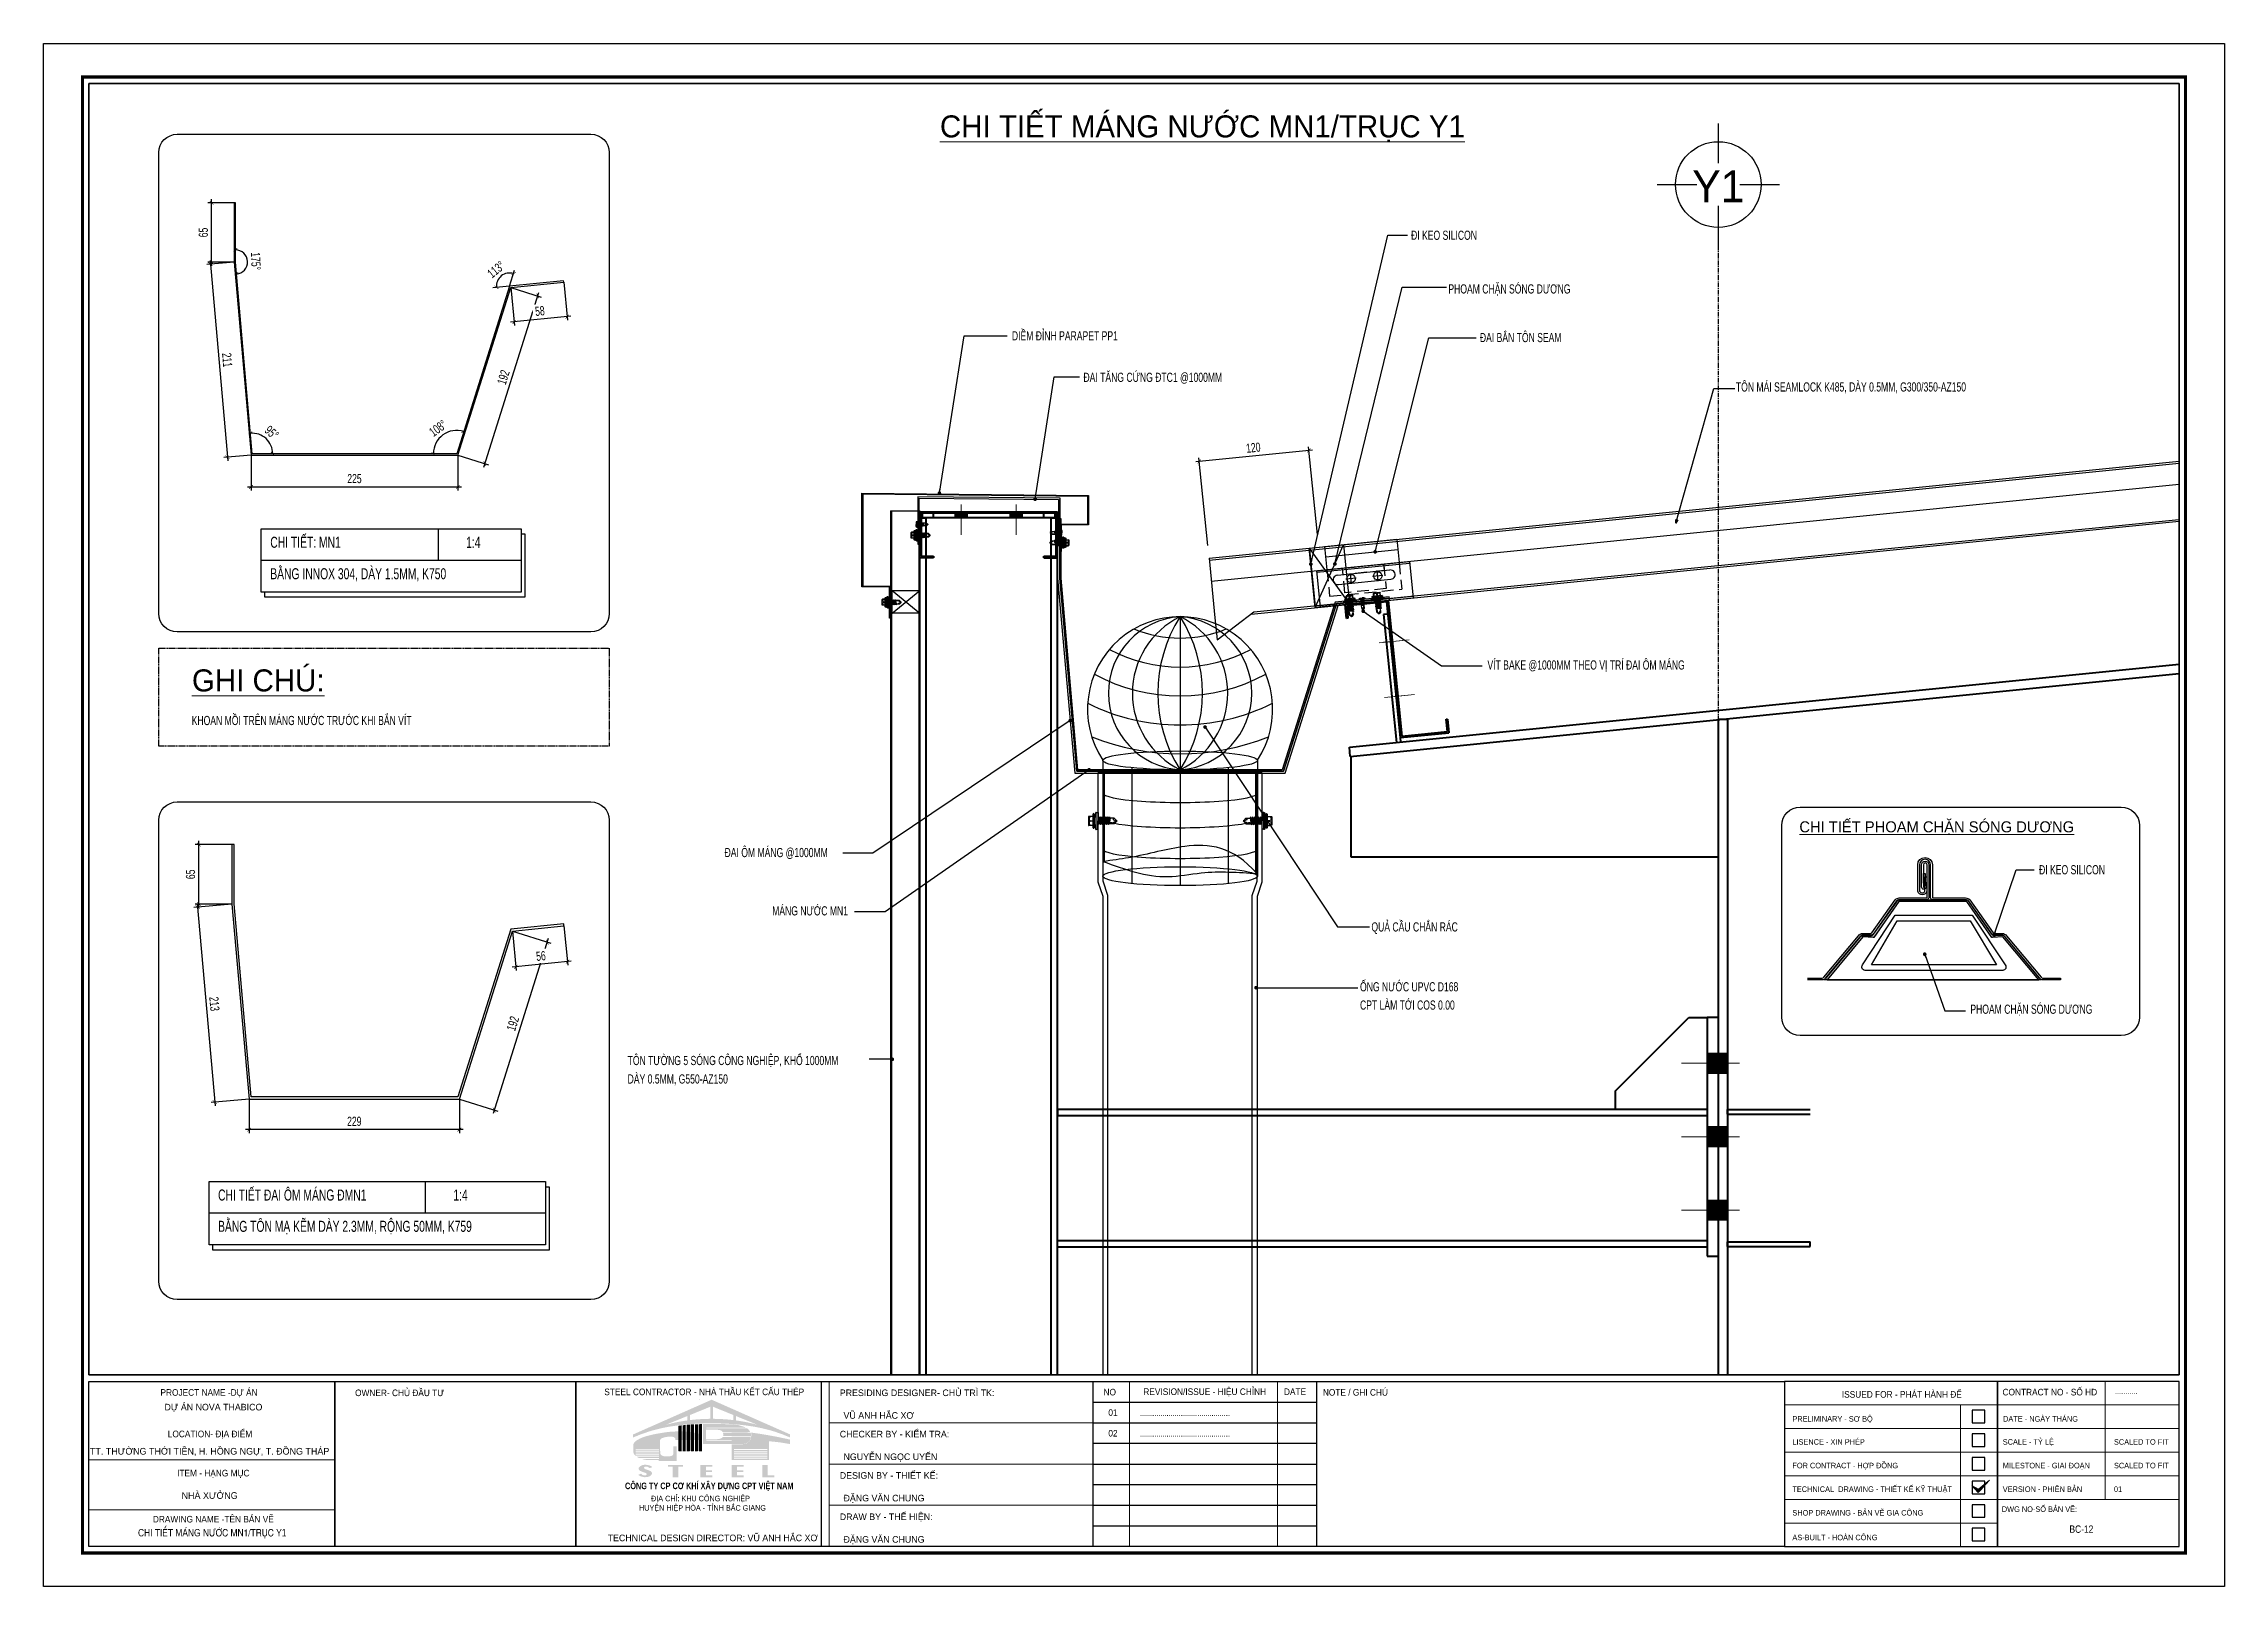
# Model space of a CAD drawing. Header units: inches. Extents: x 2 to 32666, y -5537 to 22.
# Drawn here: x 17242 to 17836, y -4125 to -3705 of the extents above; entities that cross this region are included whole.
import ezdxf
from ezdxf.enums import TextEntityAlignment as Align

# ---------------------------------------------------------------- set-up
doc = ezdxf.new("R2010")
doc.units = ezdxf.units.IN
doc.header["$MEASUREMENT"] = 0
for name, pattern in [('CENTER', [2, 1.25, -0.25, 0.25, -0.25]), ('DASHED2', [0.375, 0.25, -0.125]), ('HIDDEN', [0.375, 0.25, -0.125]), ('HIDDEN2', [4.7625, 3.175, -1.5875])]:
    doc.linetypes.add(name, pattern=pattern)
doc.layers.get('Defpoints').update_dxf_attribs({"lineweight": 9})
for name, color, linetype in [('1', 1, 'Continuous'), ('2', 2, 'Continuous'), ('251', 251, 'Continuous'), ('3', 3, 'Continuous'), ('4', 4, 'Continuous'), ('6', 6, 'Continuous'), ('7', 7, 'Continuous'), ('8', 8, 'Continuous'), ('9', 9, 'Continuous'), ('BAO KHUNG', 31, 'Continuous'), ('DIM', 8, 'Continuous'), ('Fast RSQ_A2 Frame$0$Khung ten', 4, 'Continuous'), ('Kyhieu', 7, 'Continuous'), ('NET IN', 3, 'Continuous'), ('STRUCTURE', 1, 'Continuous'), ('Tim truc', 8, 'Continuous'), ('top closer', 50, 'Continuous')]:
    doc.layers.add(name, color=color, linetype=linetype)
for name, color, linetype, lineweight in [('2H-vua', 2, 'Continuous', 20), ('_TEXT', 3, 'Continuous', 13), ('DETAIL$0$S-Dim', 8, 'Continuous', 20), ('DETAIL$0$S-Hatch', 8, 'Continuous', 13), ('S-Hatch', 8, 'Continuous', 9)]:
    doc.layers.add(name, color=color, linetype=linetype, lineweight=lineweight)
doc.layers.add('Cover text', color=7, linetype='Continuous', true_color=0x52370f)
doc.styles.add('ARIAL-H', font='Vharial.ttf', dxfattribs={"width": 0.8})
doc.styles.add('AVO', font='VAVOB.TTF')
doc.styles.add('ST1', font='vnshx.shx', dxfattribs={"width": 0.7})
doc.styles.add('ST1H', font='vnshxh.shx', dxfattribs={"width": 0.7})
doc.styles.add('ST3', font='VHAVANB.TTF')
doc.styles.get("Standard").update_dxf_attribs({"font": 'arial.ttf'})
doc.styles.add('style1', font='VHAVAN.TTF')
doc.styles.add('STYLE2', font='VHAVAN.TTF')
doc.styles.add('TIEU DE', font='Vharialn.ttf')
doc.dimstyles.new('200', dxfattribs={"dimtxt": 2.5, "dimasz": 1, "dimexe": 1, "dimexo": 0, "dimgap": 1, "dimtad": 1, "dimdec": 0, "dimlfac": 200, "dimzin": 0, "dimdsep": 46, "dimtxsty": 'ST1', "dimblk1": 'ARCHTICK', "dimblk2": 'ARCHTICK', "dimsah": 1, "dimcen": 1, "dimdle": 1, "dimclrd": 251, "dimclre": 251, "dimclrt": 3, "dimadec": 0, "dimazin": 0, "dimtfac": 1, "dimtdec": 0, "dimtix": 1, "dimtmove": 1, "dimatfit": 3, "dimldrblk": 'DOT', "dimfxl": 0, "dimtfill": 1, "dimtolj": 1, "dimtzin": 0, "dimlwd": -1, "dimlwe": -1, "dimarcsym": 0})
doc.dimstyles.new('3', dxfattribs={"dimtxt": 2.5, "dimasz": 1, "dimexe": 1, "dimexo": 0, "dimgap": 1, "dimtad": 1, "dimdec": 0, "dimlfac": 3, "dimzin": 0, "dimdsep": 46, "dimtxsty": 'ST1', "dimblk": 'ARCHTICK', "dimcen": 1, "dimdle": 1, "dimclrd": 8, "dimclre": 8, "dimclrt": 3, "dimadec": 0, "dimazin": 0, "dimtfac": 1, "dimtdec": 0, "dimtix": 1, "dimtofl": 0, "dimtmove": 1, "dimatfit": 3, "dimldrblk": 'DOT', "dimfxl": 0.18, "dimtfill": 1, "dimtolj": 1, "dimtzin": 0, "dimlwd": -1, "dimlwe": -1, "dimarcsym": 2})
doc.dimstyles.new('4', dxfattribs={"dimtxt": 2.5, "dimasz": 1, "dimexe": 1, "dimexo": 0, "dimgap": 1, "dimtad": 1, "dimdec": 0, "dimlfac": 4, "dimzin": 0, "dimdsep": 46, "dimtxsty": 'ST1', "dimblk": 'ARCHTICK', "dimcen": 1, "dimdle": 1, "dimclrd": 8, "dimclre": 8, "dimclrt": 3, "dimadec": 0, "dimazin": 0, "dimtfac": 1, "dimtdec": 0, "dimtix": 1, "dimtmove": 1, "dimatfit": 3, "dimldrblk": 'OPEN30', "dimfxl": 0.18, "dimtfill": 1, "dimtolj": 1, "dimtzin": 0, "dimlwd": -1, "dimlwe": -1, "dimarcsym": 2})

msp = doc.modelspace()

# ---------------------------------------------------------------- texts
at = {"layer": '3', "style": 'ST1H', "width": 0.7}
for s, p in [('®i keo silicon', (17614.2375, -3757.935)), ('phoam chÆn SãNG D¦¥NG', (17624.4018, -3772.5503)), ('diÒm ®Ønh parapet pp1', (17505.5046, -3785.3231)), ('®ai b¾n t«n seam', (17632.9829, -3785.7907)), ('®ai t¨ng cøng ®tc1 @1000mm', (17524.9983, -3796.6117)), ('t«n m¸i seamlock k485, dµy 0.5mm, g300/350-az150', (17702.7176, -3799.2317)), ('vÝt bake @1000mm theo vÞ trÝ ®ai «m m¸ng', (17635.0423, -3874.926)), ('®ai «m m¸ng @1000MM', (17427.2478, -3925.9944)), ('m¸ng n\xadíc mn1', (17440.2168, -3941.8647)), ('QU¶ CÇU CH¾N R¸C', (17603.4381, -3946.2392)), ('èNG N¦íC UPVC D168', (17600.3381, -3962.5408)), ('CPT LµM TíI COS 0.00', (17600.3381, -3967.5152)), ('t«n t\xadêng 5 sãng c«ng nghiÖp, khæ 1000mm', (17400.8394, -3982.6114)), ('dµy 0.5mm, g550-az150', (17400.8394, -3987.6377))]:
    msp.add_text(s, height=2.5, dxfattribs=at).set_placement(p)
at = {"layer": '6', "style": 'ST1H', "width": 0.7}
msp.add_text('khoan måi trªn m¸ng n\xadíc tr\xadíc khi b¾n vÝt', height=2.5, dxfattribs=at).set_placement((17282.106, -3890.0438))
at = {"layer": '_TEXT', "style": 'ST3'}
for s, height, p in [('%%Uchi tiÕt m¸ng n\xadíc mn1/trôc y1', 6, (17485.9133, -3730.057)), ('%%Ughi chó:', 6, (17282.1788, -3880.8809)), ('%%Uchi tiÕt phoam chÆn sãng d\xad¬ng', 3, (17720.0036, -3919.2449))]:
    msp.add_text(s, height=height, dxfattribs=at).set_placement(p)
at = {"layer": 'Kyhieu', "color": 3, "ltscale": 10, "style": 'AVO'}
msp.add_text('Y1', height=8.66667, dxfattribs=at).set_placement((17697.9258, -3743.384), align=Align.MIDDLE_CENTER)

# ---------------------------------------------------------------- blocks, each defined once
blk = doc.blocks.new('DETAIL$0$MARK')
at = {"layer": 'DETAIL$0$S-Hatch', "linetype": 'Continuous'}
h = blk.add_hatch(dxfattribs=at)
h.set_pattern_fill('ANSI31', color=256, scale=50, style=0)
h.paths.add_polyline_path([(1667850, -1156933), (1667909, -1156997), (1668012, -1156885), (1667913, -1156967)])
at = {"layer": 'DETAIL$0$S-Dim', "linetype": 'Continuous'}
blk.add_lwpolyline([(1667850, -1156933), (1667909, -1156997), (1668012, -1156885), (1667913, -1156967), (1667850, -1156933)], dxfattribs=at)
blk = doc.blocks.new('logo cpt')
at = {"layer": '2H-vua', "ltscale": 2}
h = blk.add_hatch(color=1, dxfattribs=at)
h.dxf.hatch_style = 1
edge = h.paths.add_edge_path()
edge.add_line((0, 0), (-59.3, -26.2))
edge.add_spline(control_points=[(-59.3, -26.2), (-59.3, -26.2), (-59.4, -26.2), (-59.4, -26.3), (-59.4, -26.3)], knot_values=[0, 0, 0, 0, 0.090528, 0.18293, 0.18293, 0.18293, 0.18293], degree=3, periodic=0)
edge.add_line((-59.4, -26.3), (-59.4, -28.4))
edge.add_spline(control_points=[(-59.4, -28.4), (-59.4, -28.4), (-59.4, -28.5), (-59.3, -28.5), (-59.3, -28.6), (-59.2, -28.5), (-59.2, -28.5)], knot_values=[0, 0, 0, 0, 0.068206, 0.126958, 0.189177, 0.244498, 0.244498, 0.244498, 0.244498], degree=3, periodic=0)
edge.add_line((-59.2, -28.5), (-57.4, -27.7))
edge.add_line((-57.4, -27.7), (-56, -27.2))
edge.add_line((-56, -27.2), (-54.9, -26.7))
edge.add_line((-54.9, -26.7), (-53.9, -26.3))
edge.add_line((-53.9, -26.3), (-52.4, -25.8))
edge.add_line((-52.4, -25.8), (-50.2, -25))
edge.add_line((-50.2, -25), (-49, -24.6))
edge.add_line((-49, -24.6), (-48, -24.2))
edge.add_line((-48, -24.2), (-46.2, -23.7))
edge.add_line((-46.2, -23.7), (-44.7, -23.2))
edge.add_line((-44.7, -23.2), (-43, -22.8))
edge.add_spline(control_points=[(-43, -22.8), (-40.8, -22.2), (-35.1, -20.8), (-24.5, -19.2), (-12.3, -18), (-3.7, -17.9), (0, -17.8)], knot_values=[0, 0, 0, 0, 6.689632, 17.790922, 32.231173, 43.398154, 43.398154, 43.398154, 43.398154], degree=3, periodic=0)
edge.add_spline(control_points=[(0, -17.8), (3.7, -17.9), (12.3, -18), (24.5, -19.2), (35.1, -20.8), (40.8, -22.2), (43, -22.8)], knot_values=[0, 0, 0, 0, 11.166981, 25.607232, 36.708522, 43.398154, 43.398154, 43.398154, 43.398154], degree=3, periodic=0)
edge.add_line((43, -22.8), (44.7, -23.2))
edge.add_line((44.7, -23.2), (46.2, -23.7))
edge.add_line((46.2, -23.7), (48, -24.2))
edge.add_line((48, -24.2), (49, -24.6))
edge.add_line((49, -24.6), (50.2, -25))
edge.add_line((50.2, -25), (52.4, -25.8))
edge.add_line((52.4, -25.8), (53.9, -26.3))
edge.add_line((53.9, -26.3), (54.9, -26.7))
edge.add_line((54.9, -26.7), (56, -27.2))
edge.add_line((56, -27.2), (57.4, -27.7))
edge.add_line((57.4, -27.7), (59.2, -28.5))
edge.add_spline(control_points=[(59.2, -28.5), (59.2, -28.5), (59.3, -28.6), (59.3, -28.5), (59.4, -28.5), (59.4, -28.4), (59.4, -28.4)], knot_values=[0, 0, 0, 0, 0.055322, 0.11754, 0.176292, 0.244498, 0.244498, 0.244498, 0.244498], degree=3, periodic=0)
edge.add_line((59.4, -28.4), (59.4, -26.3))
edge.add_spline(control_points=[(59.4, -26.3), (59.4, -26.3), (59.4, -26.2), (59.3, -26.2), (59.3, -26.2)], knot_values=[0, 0, 0, 0, 0.092401, 0.18293, 0.18293, 0.18293, 0.18293], degree=3, periodic=0)
edge.add_line((59.3, -26.2), (0, 0))
edge = h.paths.add_edge_path(flags=16)
edge.add_line((1, -5.3), (16.5, -11.6))
edge.add_line((16.5, -11.6), (16.5, -15.4))
edge.add_spline(control_points=[(16.5, -15.4), (13.9, -15.1), (8.7, -14.6), (3.5, -14.5), (1, -14.4)], knot_values=[18.676889, 18.676889, 18.676889, 18.676889, 26.68916, 34.246708, 34.246708, 34.246708, 34.246708], degree=3, periodic=0)
edge.add_line((1, -14.4), (1, -5.3))
edge = h.paths.add_edge_path(flags=16)
edge.add_line((-1, -5.3), (-1, -14.4))
edge.add_spline(control_points=[(-1, -14.4), (-3.5, -14.5), (-8.7, -14.6), (-13.9, -15.1), (-16.5, -15.4)], knot_values=[18.676889, 18.676889, 18.676889, 18.676889, 26.234437, 34.246708, 34.246708, 34.246708, 34.246708], degree=3, periodic=0)
edge.add_line((-16.5, -15.4), (-16.5, -11.6))
edge.add_line((-16.5, -11.6), (-1, -5.3))
edge = h.paths.add_edge_path(flags=16)
edge.add_line((18.5, -12.4), (34.8, -19))
edge.add_spline(control_points=[(34.8, -19), (32.4, -18.4), (27, -17), (21.5, -16.1), (18.5, -15.7)], knot_values=[0, 0, 0, 0, 7.661393, 16.695244, 16.695244, 16.695244, 16.695244], degree=3, periodic=0)
edge.add_line((18.5, -15.7), (18.5, -12.4))
edge = h.paths.add_edge_path(flags=16)
edge.add_line((-18.5, -12.4), (-18.5, -15.7))
edge.add_spline(control_points=[(-18.5, -15.7), (-21.5, -16.1), (-27, -17), (-32.4, -18.4), (-34.8, -19)], knot_values=[0, 0, 0, 0, 9.033851, 16.695244, 16.695244, 16.695244, 16.695244], degree=3, periodic=0)
edge.add_line((-34.8, -19), (-18.5, -12.4))
at = {"layer": '2H-vua', "ltscale": 2, "true_color": 0x0000bd}
h = blk.add_hatch(color=172, dxfattribs=at)
h.dxf.hatch_style = 1
edge = h.paths.add_edge_path()
edge.add_line((-26.5, -35.3), (-29, -35.3))
edge.add_line((-29, -35.3), (-29, -39.8))
edge.add_spline(control_points=[(-29, -39.8), (-29, -40.1), (-29, -40.5), (-29.1, -41.2), (-29.3, -41.8), (-29.8, -42.3), (-30.5, -42.5), (-31.2, -42.7), (-31.9, -42.7), (-32.8, -42.8), (-33.8, -42.9), (-34.9, -42.9), (-35.9, -42.8), (-36.8, -42.6), (-37.5, -42.3), (-38.1, -41.9), (-38.5, -41.4), (-38.8, -40.9), (-38.8, -40.5), (-38.8, -40.3), (-38.9, -40.2)], knot_values=[0, 0, 0, 0, 0.679106, 1.416411, 1.991685, 2.486653, 3.449332, 4.04487, 4.779635, 5.6579, 6.651397, 7.82701, 9.009902, 9.65126, 10.433258, 11.240547, 11.77736, 12.501996, 12.886685, 13.084173, 13.084173, 13.084173, 13.084173], degree=3, periodic=0)
edge.add_line((-38.9, -40.2), (-39.2, -31.8))
edge.add_spline(control_points=[(-39.2, -31.8), (-39.2, -31.6), (-39.2, -31.3), (-39.1, -30.8), (-39, -30.5), (-38.7, -29.8), (-37.7, -29.1), (-35.9, -28.4), (-33.9, -28.1), (-32, -27.9), (-30.8, -27.9), (-29.8, -28), (-29.2, -28.1), (-28.6, -28.2), (-28.2, -28.6), (-27.8, -28.8), (-27.6, -29.2), (-27.4, -29.5), (-27.4, -29.8), (-27.4, -30.1), (-27.5, -30.3), (-27.5, -30.4)], knot_values=[0, 0, 0, 0, 0.639974, 0.927001, 1.315485, 1.784934, 3.04414, 4.896322, 7.542101, 8.98199, 10.633425, 11.259738, 11.786572, 12.490614, 12.976547, 13.417104, 13.795301, 14.182315, 14.521901, 14.772084, 15.08434, 15.08434, 15.08434, 15.08434], degree=3, periodic=0)
edge.add_line((-27.5, -30.4), (-25.1, -30.4))
edge.add_spline(control_points=[(-25.1, -30.4), (-25.1, -28.2), (-25.1, -26.1), (-25.1, -24)], knot_values=[1.660641, 1.660641, 1.660641, 1.660641, 2.000673, 2.000673, 2.000673, 2.000673], weights=[1, 1, 1, 1], degree=3, periodic=0)
edge.add_spline(control_points=[(-25.1, -24), (-25.9, -24), (-28.9, -24), (-33.6, -24.4), (-40.9, -25.6), (-48.3, -27), (-54.8, -29.4), (-57.8, -31.5), (-58.7, -32.6), (-58.9, -32.9)], knot_values=[0, 0, 0, 0, 2.488239, 8.970845, 14.111923, 24.664854, 31.502662, 34.620973, 35.647344, 35.647344, 35.647344, 35.647344], degree=3, periodic=0)
edge.add_spline(control_points=[(-58.9, -32.9), (-59, -33.1), (-59.1, -33.4), (-59.2, -33.8), (-59.2, -33.9)], knot_values=[0, 0, 0, 0, 0.649396, 1.111903, 1.111903, 1.111903, 1.111903], degree=3, periodic=0)
edge.add_line((-59.2, -33.9), (-59.2, -39.7))
edge.add_spline(control_points=[(-59.2, -39.7), (-59.1, -40.2), (-58.8, -41.3), (-57.9, -42), (-57.5, -42.3)], knot_values=[0, 0, 0, 0, 1.615996, 3.213839, 3.213839, 3.213839, 3.213839], degree=3, periodic=0)
edge.add_line((-57.5, -42.3), (-39.9, -42.3))
edge.add_line((-39.9, -42.3), (-39.9, -43.1))
edge.add_line((-39.9, -43.1), (-56.6, -43.1))
edge.add_spline(control_points=[(-56.6, -43.1), (-56.1, -43.5), (-55.6, -43.8), (-55, -44)], knot_values=[4.464767, 4.464767, 4.464767, 4.464767, 6.233584, 6.233584, 6.233584, 6.233584], degree=3, periodic=0)
edge.add_line((-55, -44), (-39.9, -44))
edge.add_line((-39.9, -44), (-39.9, -44.8))
edge.add_line((-39.9, -44.8), (-52.7, -44.8))
edge.add_spline(control_points=[(-52.7, -44.8), (-52.1, -45), (-50.8, -45.4), (-49.5, -45.5), (-48.8, -45.6)], knot_values=[0, 0, 0, 0, 1.969376, 3.947208, 3.947208, 3.947208, 3.947208], degree=3, periodic=0)
edge.add_line((-48.8, -45.6), (-40, -45.6))
edge.add_line((-40, -45.6), (-40, -46.3))
edge.add_line((-40, -46.3), (-26.5, -46.3))
edge.add_line((-26.5, -46.3), (-26.5, -35.3))
h.paths.add_polyline_path([(-39.9, -41.5), (-57.6, -41.5), (-57.6, -40.7), (-39.9, -40.7)], flags=16)
h.paths.add_polyline_path([(-39.9, -39.9), (-57.6, -39.9), (-57.6, -39.1), (-39.9, -39.1)], flags=16)
h.paths.add_polyline_path([(-39.9, -38.2), (-57.6, -38.2), (-57.6, -37.4), (-39.9, -37.4)], flags=16)
edge = h.paths.add_edge_path()
edge.add_spline(control_points=[(-22, -30.4), (-22, -28.3), (-22, -26.2), (-22, -24)], knot_values=[1.658755, 1.658755, 1.658755, 1.658755, 1.987897, 1.987897, 1.987897, 1.987897], weights=[1, 1, 1, 1], degree=3, periodic=0)
edge.add_spline(control_points=[(-22, -24), (-22.1, -24), (-22.4, -24), (-22.6, -24), (-22.7, -24)], knot_values=[38.051452, 38.051452, 38.051452, 38.051452, 38.385889, 38.719297, 38.719297, 38.719297, 38.719297], degree=3, periodic=0)
edge.add_spline(control_points=[(-22.7, -24), (-22.7, -26.1), (-22.7, -28.3), (-22.7, -30.4)], knot_values=[0.65234, 0.65234, 0.65234, 0.65234, 0.984869, 0.984869, 0.984869, 0.984869], weights=[1, 1, 1, 1], degree=3, periodic=0)
edge.add_line((-22.7, -30.4), (-22, -30.4))
edge = h.paths.add_edge_path()
edge.add_spline(control_points=[(-18.9, -27.3), (-18.9, -26.3), (-18.9, -25.2), (-18.9, -24.2)], knot_values=[1.815146, 1.815146, 1.815146, 1.815146, 1.972104, 1.972104, 1.972104, 1.972104], weights=[1, 1, 1, 1], degree=3, periodic=0)
edge.add_spline(control_points=[(-18.9, -24.2), (-19.2, -24.2), (-19.4, -24.1), (-19.6, -24.1)], knot_values=[41.123651, 41.123651, 41.123651, 41.123651, 41.826885, 41.826885, 41.826885, 41.826885], degree=3, periodic=0)
edge.add_spline(control_points=[(-19.6, -24.1), (-19.6, -26.2), (-19.6, -28.3), (-19.6, -30.4)], knot_values=[0.650819, 0.650819, 0.650819, 0.650819, 0.970014, 0.970014, 0.970014, 0.970014], weights=[1, 1, 1, 1], degree=3, periodic=0)
edge.add_line((-19.6, -30.4), (-18.9, -30.4))
edge.add_spline(control_points=[(-18.9, -30.4), (-18.9, -29.4), (-18.9, -28.3), (-18.9, -27.3)], knot_values=[1.657232, 1.657232, 1.657232, 1.657232, 1.815146, 1.815146, 1.815146, 1.815146], weights=[1, 1, 1, 1], degree=3, periodic=0)
edge = h.paths.add_edge_path()
edge.add_spline(control_points=[(-15.8, -27.5), (-15.8, -26.5), (-15.8, -25.5), (-15.8, -24.5)], knot_values=[1.804407, 1.804407, 1.804407, 1.804407, 1.950128, 1.950128, 1.950128, 1.950128], weights=[1, 1, 1, 1], degree=3, periodic=0)
edge.add_spline(control_points=[(-15.8, -24.5), (-15.9, -24.5), (-15.9, -24.5), (-15.9, -24.5)], knot_values=[44.85263, 44.85263, 44.85263, 44.85263, 44.946366, 44.946366, 44.946366, 44.946366], degree=3, periodic=0)
edge.add_spline(control_points=[(-15.9, -24.5), (-15.9, -24.5), (-16.1, -24.5), (-16.3, -24.4), (-16.5, -24.4)], knot_values=[44.245123, 44.245123, 44.245123, 44.245123, 44.297839, 44.85263, 44.85263, 44.85263, 44.85263], degree=3, periodic=0)
edge.add_spline(control_points=[(-16.5, -24.4), (-16.5, -24.7), (-16.5, -25), (-16.5, -25.3)], knot_values=[0.905266, 0.905266, 0.905266, 0.905266, 0.949016, 0.949016, 0.949016, 0.949016], weights=[1, 1, 1, 1], degree=3, periodic=0)
edge.add_spline(control_points=[(-16.5, -25.3), (-16.5, -27), (-16.5, -28.7), (-16.5, -30.4)], knot_values=[0.6495, 0.6495, 0.6495, 0.6495, 0.905266, 0.905266, 0.905266, 0.905266], weights=[1, 1, 1, 1], degree=3, periodic=0)
edge.add_line((-16.5, -30.4), (-15.8, -30.4))
edge.add_spline(control_points=[(-15.8, -30.4), (-15.8, -29.9), (-15.8, -29.5), (-15.8, -29.1)], knot_values=[1.656067, 1.656067, 1.656067, 1.656067, 1.723738, 1.723738, 1.723738, 1.723738], weights=[1, 1, 1, 1], degree=3, periodic=0)
edge.add_spline(control_points=[(-15.8, -29.1), (-15.8, -28.5), (-15.8, -28), (-15.8, -27.5)], knot_values=[1.723738, 1.723738, 1.723738, 1.723738, 1.804404, 1.804404, 1.804404, 1.804404], weights=[1, 1, 1, 1], degree=3, periodic=0)
edge.add_spline(control_points=[(-15.8, -27.5), (-15.8, -27.5), (-15.8, -27.5), (-15.8, -27.5)], knot_values=[1.804404, 1.804404, 1.804404, 1.804404, 1.804407, 1.804407, 1.804407, 1.804407], weights=[1, 1, 1, 1], degree=3, periodic=0)
edge = h.paths.add_edge_path()
edge.add_spline(control_points=[(-12.7, -28), (-12.7, -27), (-12.7, -26.1), (-12.7, -25.1)], knot_values=[1.776179, 1.776179, 1.776179, 1.776179, 1.920589, 1.920589, 1.920589, 1.920589], weights=[1, 1, 1, 1], degree=3, periodic=0)
edge.add_spline(control_points=[(-12.7, -25.1), (-13, -25), (-13.2, -25), (-13.4, -24.9)], knot_values=[47.389322, 47.389322, 47.389322, 47.389322, 48.075391, 48.075391, 48.075391, 48.075391], degree=3, periodic=0)
edge.add_spline(control_points=[(-13.4, -24.9), (-13.4, -24.9), (-13.4, -24.9), (-13.4, -24.9)], knot_values=[47.389171, 47.389171, 47.389171, 47.389171, 47.389322, 47.389322, 47.389322, 47.389322], degree=3, periodic=0)
edge.add_spline(control_points=[(-13.4, -24.9), (-13.4, -25.4), (-13.4, -25.8), (-13.4, -26.3)], knot_values=[0.854166, 0.854166, 0.854166, 0.854166, 0.920674, 0.920674, 0.920674, 0.920674], weights=[1, 1, 1, 1], degree=3, periodic=0)
edge.add_spline(control_points=[(-13.4, -26.3), (-13.4, -26.6), (-13.4, -26.8), (-13.4, -27.1)], knot_values=[0.813011, 0.813011, 0.813011, 0.813011, 0.854166, 0.854166, 0.854166, 0.854166], weights=[1, 1, 1, 1], degree=3, periodic=0)
edge.add_spline(control_points=[(-13.4, -27.1), (-13.4, -27.3), (-13.4, -27.5), (-13.4, -27.7)], knot_values=[0.785786, 0.785786, 0.785786, 0.785786, 0.813011, 0.813011, 0.813011, 0.813011], weights=[1, 1, 1, 1], degree=3, periodic=0)
edge.add_spline(control_points=[(-13.4, -27.7), (-13.4, -28.6), (-13.4, -29.5), (-13.4, -30.4)], knot_values=[0.649905, 0.649905, 0.649905, 0.649905, 0.785786, 0.785786, 0.785786, 0.785786], weights=[1, 1, 1, 1], degree=3, periodic=0)
edge.add_spline(control_points=[(-13.4, -30.4), (-13.4, -30.4), (-13.4, -30.4), (-13.4, -30.4)], knot_values=[0.648777, 0.648777, 0.648777, 0.648777, 0.649905, 0.649905, 0.649905, 0.649905], weights=[1, 1, 1, 1], degree=3, periodic=0)
edge.add_line((-13.4, -30.4), (-12.7, -30.4))
edge.add_spline(control_points=[(-12.7, -30.4), (-12.7, -30), (-12.7, -29.7), (-12.7, -29.3)], knot_values=[1.655439, 1.655439, 1.655439, 1.655439, 1.710581, 1.710581, 1.710581, 1.710581], weights=[1, 1, 1, 1], degree=3, periodic=0)
edge.add_spline(control_points=[(-12.7, -29.3), (-12.7, -29), (-12.7, -28.8), (-12.7, -28.5)], knot_values=[1.710581, 1.710581, 1.710581, 1.710581, 1.752409, 1.752409, 1.752409, 1.752409], weights=[1, 1, 1, 1], degree=3, periodic=0)
edge.add_spline(control_points=[(-12.7, -28.5), (-12.7, -28.3), (-12.7, -28.2), (-12.7, -28)], knot_values=[1.752409, 1.752409, 1.752409, 1.752409, 1.776179, 1.776179, 1.776179, 1.776179], weights=[1, 1, 1, 1], degree=3, periodic=0)
edge = h.paths.add_edge_path()
edge.add_spline(control_points=[(-9.7, -25.8), (-9.8, -25.8), (-10, -25.7), (-10.2, -25.6), (-10.3, -25.6)], knot_values=[0, 0, 0, 0, 0.271115, 0.703489, 0.703489, 0.703489, 0.703489], degree=3, periodic=0)
edge.add_spline(control_points=[(-10.3, -25.6), (-10.3, -25.8), (-10.3, -26), (-10.3, -26.3)], knot_values=[0.854515, 0.854515, 0.854515, 0.854515, 0.88662, 0.88662, 0.88662, 0.88662], weights=[1, 1, 1, 1], degree=3, periodic=0)
edge.add_spline(control_points=[(-10.3, -26.3), (-10.3, -26.3), (-10.3, -26.3), (-10.3, -26.4)], knot_values=[0.848481, 0.848481, 0.848481, 0.848481, 0.854515, 0.854515, 0.854515, 0.854515], weights=[1, 1, 1, 1], degree=3, periodic=0)
edge.add_spline(control_points=[(-10.3, -26.4), (-10.3, -26.7), (-10.3, -27.1), (-10.3, -27.5)], knot_values=[0.794629, 0.794629, 0.794629, 0.794629, 0.848481, 0.848481, 0.848481, 0.848481], weights=[1, 1, 1, 1], degree=3, periodic=0)
edge.add_spline(control_points=[(-10.3, -27.5), (-10.3, -28.5), (-10.3, -29.4), (-10.3, -30.4)], knot_values=[0.64839, 0.64839, 0.64839, 0.64839, 0.794629, 0.794629, 0.794629, 0.794629], weights=[1, 1, 1, 1], degree=3, periodic=0)
edge.add_line((-10.3, -30.4), (-9.7, -30.4))
edge.add_spline(control_points=[(-9.7, -30.4), (-9.7, -30.3), (-9.7, -30.2), (-9.7, -30.1)], knot_values=[1.654916, 1.654916, 1.654916, 1.654916, 1.670697, 1.670697, 1.670697, 1.670697], weights=[1, 1, 1, 1], degree=3, periodic=0)
edge.add_spline(control_points=[(-9.7, -30.1), (-9.7, -29.3), (-9.7, -28.6), (-9.7, -27.8)], knot_values=[1.670697, 1.670697, 1.670697, 1.670697, 1.782814, 1.782814, 1.782814, 1.782814], weights=[1, 1, 1, 1], degree=3, periodic=0)
edge.add_spline(control_points=[(-9.7, -27.8), (-9.7, -27.2), (-9.7, -26.5), (-9.7, -25.8)], knot_values=[1.782814, 1.782814, 1.782814, 1.782814, 1.882275, 1.882275, 1.882275, 1.882275], weights=[1, 1, 1, 1], degree=3, periodic=0)
at = {"layer": '2H-vua', "ltscale": 2}
h = blk.add_hatch(color=1, dxfattribs=at)
h.dxf.hatch_style = 1
edge = h.paths.add_edge_path()
edge.add_spline(control_points=[(-22.7, -30.4), (-22.7, -28.3), (-22.7, -26.1), (-22.7, -24)], knot_values=[0.65234, 0.65234, 0.65234, 0.65234, 0.984869, 0.984869, 0.984869, 0.984869], weights=[1, 1, 1, 1], degree=3, periodic=0)
edge.add_spline(control_points=[(-22.7, -24), (-22.7, -22.5), (-22.7, -21), (-22.7, -19.5)], knot_values=[0.984869, 0.984869, 0.984869, 0.984869, 1.216541, 1.216541, 1.216541, 1.216541], weights=[1, 1, 1, 1], degree=3, periodic=0)
edge.add_spline(control_points=[(-22.7, -19.5), (-22.7, -19.5), (-22.7, -19.5), (-22.7, -19.5), (-22.8, -19.4), (-22.8, -19.4), (-22.8, -19.4), (-22.8, -19.4)], knot_values=[1.216541, 1.216541, 1.216541, 1.216541, 1.259596, 1.296989, 1.345872, 1.376028, 1.41378, 1.41378, 1.41378, 1.41378], weights=[1, 1, 1, 1, 1, 1, 1, 1], degree=3, periodic=0)
edge.add_line((-22.8, -19.4), (-25, -19.7))
edge.add_spline(control_points=[(-25, -19.7), (-25, -19.7), (-25, -19.8), (-25.1, -19.8), (-25.1, -19.8), (-25.1, -19.9), (-25.1, -19.9)], knot_values=[2.217254, 2.217254, 2.217254, 2.217254, 2.274562, 2.326082, 2.37697, 2.409598, 2.409598, 2.409598, 2.409598], weights=[1, 1, 1, 1, 1, 1, 1], degree=3, periodic=0)
edge.add_spline(control_points=[(-25.1, -19.9), (-25.1, -21.2), (-25.1, -22.6), (-25.1, -24)], knot_values=[2.000673, 2.000673, 2.000673, 2.000673, 2.217254, 2.217254, 2.217254, 2.217254], weights=[1, 1, 1, 1], degree=3, periodic=0)
edge.add_spline(control_points=[(-25.1, -24), (-25.1, -26.1), (-25.1, -28.2), (-25.1, -30.4)], knot_values=[1.660641, 1.660641, 1.660641, 1.660641, 2.000673, 2.000673, 2.000673, 2.000673], weights=[1, 1, 1, 1], degree=3, periodic=0)
edge.add_spline(control_points=[(-25.1, -30.4), (-25.1, -33.2), (-25.1, -36), (-25.1, -38.8)], knot_values=[1.217254, 1.217254, 1.217254, 1.217254, 1.660641, 1.660641, 1.660641, 1.660641], weights=[1, 1, 1, 1], degree=3, periodic=0)
edge.add_spline(control_points=[(-25.1, -38.8), (-25.1, -38.8), (-25.1, -38.8), (-25, -38.9), (-25, -38.9), (-25, -38.9)], knot_values=[1, 1, 1, 1, 1.073403, 1.153898, 1.217254, 1.217254, 1.217254, 1.217254], weights=[1, 1, 1, 1, 1, 1], degree=3, periodic=0)
edge.add_spline(control_points=[(-25, -38.9), (-24.3, -38.9), (-23.5, -38.9), (-22.8, -38.9)], knot_values=[0, 0, 0, 0, 1, 1, 1, 1], weights=[1, 1, 1, 1], degree=3, periodic=0)
edge.add_spline(control_points=[(-22.8, -38.9), (-22.8, -38.9), (-22.8, -38.9), (-22.7, -38.8), (-22.7, -38.8), (-22.7, -38.8)], knot_values=[0, 0, 0, 0, 0.063356, 0.156751, 0.216541, 0.216541, 0.216541, 0.216541], weights=[1, 1, 1, 1, 1, 1], degree=3, periodic=0)
edge.add_spline(control_points=[(-22.7, -38.8), (-22.7, -36), (-22.7, -33.2), (-22.7, -30.4)], knot_values=[0.216541, 0.216541, 0.216541, 0.216541, 0.65234, 0.65234, 0.65234, 0.65234], weights=[1, 1, 1, 1], degree=3, periodic=0)
edge = h.paths.add_edge_path()
edge.add_spline(control_points=[(-19.6, -30.4), (-19.6, -28.3), (-19.6, -26.2), (-19.6, -24.1)], knot_values=[0.650819, 0.650819, 0.650819, 0.650819, 0.970014, 0.970014, 0.970014, 0.970014], weights=[1, 1, 1, 1], degree=3, periodic=0)
edge.add_spline(control_points=[(-19.6, -24.1), (-19.6, -22.5), (-19.6, -20.9), (-19.6, -19.2)], knot_values=[0.970014, 0.970014, 0.970014, 0.970014, 1.216541, 1.216541, 1.216541, 1.216541], weights=[1, 1, 1, 1], degree=3, periodic=0)
edge.add_spline(control_points=[(-19.6, -19.2), (-19.6, -19.2), (-19.6, -19.1), (-19.7, -19.1), (-19.7, -19.1), (-19.7, -19.1), (-19.8, -19.1), (-19.8, -19.1)], knot_values=[1.216541, 1.216541, 1.216541, 1.216541, 1.259596, 1.296989, 1.345872, 1.376028, 1.41378, 1.41378, 1.41378, 1.41378], weights=[1, 1, 1, 1, 1, 1, 1, 1], degree=3, periodic=0)
edge.add_line((-19.8, -19.1), (-21.9, -19.3))
edge.add_spline(control_points=[(-21.9, -19.3), (-21.9, -19.3), (-22, -19.3), (-22, -19.4), (-22, -19.4), (-22, -19.4), (-22, -19.5)], knot_values=[2.217254, 2.217254, 2.217254, 2.217254, 2.274562, 2.326082, 2.37697, 2.409598, 2.409598, 2.409598, 2.409598], weights=[1, 1, 1, 1, 1, 1, 1], degree=3, periodic=0)
edge.add_spline(control_points=[(-22, -19.5), (-22, -21), (-22, -22.5), (-22, -24)], knot_values=[1.987897, 1.987897, 1.987897, 1.987897, 2.217254, 2.217254, 2.217254, 2.217254], weights=[1, 1, 1, 1], degree=3, periodic=0)
edge.add_spline(control_points=[(-22, -24), (-22, -26.2), (-22, -28.3), (-22, -30.4)], knot_values=[1.658755, 1.658755, 1.658755, 1.658755, 1.987897, 1.987897, 1.987897, 1.987897], weights=[1, 1, 1, 1], degree=3, periodic=0)
edge.add_spline(control_points=[(-22, -30.4), (-22, -33.2), (-22, -36), (-22, -38.8)], knot_values=[1.217254, 1.217254, 1.217254, 1.217254, 1.658755, 1.658755, 1.658755, 1.658755], weights=[1, 1, 1, 1], degree=3, periodic=0)
edge.add_spline(control_points=[(-22, -38.8), (-22, -38.8), (-22, -38.8), (-22, -38.9), (-21.9, -38.9), (-21.9, -38.9)], knot_values=[1, 1, 1, 1, 1.073403, 1.153898, 1.217254, 1.217254, 1.217254, 1.217254], weights=[1, 1, 1, 1, 1, 1], degree=3, periodic=0)
edge.add_spline(control_points=[(-21.9, -38.9), (-21.2, -38.9), (-20.5, -38.9), (-19.8, -38.9)], knot_values=[0, 0, 0, 0, 1, 1, 1, 1], weights=[1, 1, 1, 1], degree=3, periodic=0)
edge.add_spline(control_points=[(-19.8, -38.9), (-19.7, -38.9), (-19.7, -38.9), (-19.6, -38.8), (-19.6, -38.8), (-19.6, -38.8)], knot_values=[0, 0, 0, 0, 0.063356, 0.156751, 0.216541, 0.216541, 0.216541, 0.216541], weights=[1, 1, 1, 1, 1, 1], degree=3, periodic=0)
edge.add_spline(control_points=[(-19.6, -38.8), (-19.6, -36), (-19.6, -33.2), (-19.6, -30.4)], knot_values=[0.216541, 0.216541, 0.216541, 0.216541, 0.650819, 0.650819, 0.650819, 0.650819], weights=[1, 1, 1, 1], degree=3, periodic=0)
edge = h.paths.add_edge_path()
edge.add_spline(control_points=[(-16.5, -30.4), (-16.5, -28.4), (-16.5, -26.4), (-16.5, -24.4)], knot_values=[0.6495, 0.6495, 0.6495, 0.6495, 0.949016, 0.949016, 0.949016, 0.949016], weights=[1, 1, 1, 1], degree=3, periodic=0)
edge.add_spline(control_points=[(-16.5, -24.4), (-16.5, -22.6), (-16.5, -20.8), (-16.5, -18.9)], knot_values=[0.949016, 0.949016, 0.949016, 0.949016, 1.216541, 1.216541, 1.216541, 1.216541], weights=[1, 1, 1, 1], degree=3, periodic=0)
edge.add_spline(control_points=[(-16.5, -18.9), (-16.5, -18.9), (-16.5, -18.8), (-16.6, -18.8), (-16.6, -18.8), (-16.6, -18.8), (-16.7, -18.8), (-16.7, -18.8)], knot_values=[1.216541, 1.216541, 1.216541, 1.216541, 1.259596, 1.296989, 1.345872, 1.376028, 1.41378, 1.41378, 1.41378, 1.41378], weights=[1, 1, 1, 1, 1, 1, 1, 1], degree=3, periodic=0)
edge.add_line((-16.7, -18.8), (-18.8, -19))
edge.add_spline(control_points=[(-18.8, -19), (-18.8, -19), (-18.9, -19), (-18.9, -19), (-18.9, -19.1), (-18.9, -19.1), (-18.9, -19.1)], knot_values=[2.217254, 2.217254, 2.217254, 2.217254, 2.274562, 2.326082, 2.37697, 2.409598, 2.409598, 2.409598, 2.409598], weights=[1, 1, 1, 1, 1, 1, 1], degree=3, periodic=0)
edge.add_spline(control_points=[(-18.9, -19.1), (-18.9, -20.8), (-18.9, -22.5), (-18.9, -24.2)], knot_values=[1.972104, 1.972104, 1.972104, 1.972104, 2.217254, 2.217254, 2.217254, 2.217254], weights=[1, 1, 1, 1], degree=3, periodic=0)
edge.add_spline(control_points=[(-18.9, -24.2), (-18.9, -26.3), (-18.9, -28.4), (-18.9, -30.4)], knot_values=[1.657232, 1.657232, 1.657232, 1.657232, 1.972104, 1.972104, 1.972104, 1.972104], weights=[1, 1, 1, 1], degree=3, periodic=0)
edge.add_spline(control_points=[(-18.9, -30.4), (-18.9, -33.2), (-18.9, -36), (-18.9, -38.8)], knot_values=[1.217254, 1.217254, 1.217254, 1.217254, 1.657232, 1.657232, 1.657232, 1.657232], weights=[1, 1, 1, 1], degree=3, periodic=0)
edge.add_spline(control_points=[(-18.9, -38.8), (-18.9, -38.8), (-18.9, -38.8), (-18.8, -38.9), (-18.8, -38.9), (-18.8, -38.9)], knot_values=[1, 1, 1, 1, 1.073403, 1.153898, 1.217254, 1.217254, 1.217254, 1.217254], weights=[1, 1, 1, 1, 1, 1], degree=3, periodic=0)
edge.add_spline(control_points=[(-18.8, -38.9), (-18.1, -38.9), (-17.4, -38.9), (-16.6, -38.9)], knot_values=[0, 0, 0, 0, 1, 1, 1, 1], weights=[1, 1, 1, 1], degree=3, periodic=0)
edge.add_spline(control_points=[(-16.6, -38.9), (-16.6, -38.9), (-16.6, -38.9), (-16.5, -38.8), (-16.5, -38.8), (-16.5, -38.8)], knot_values=[0, 0, 0, 0, 0.063356, 0.156751, 0.216541, 0.216541, 0.216541, 0.216541], weights=[1, 1, 1, 1, 1, 1], degree=3, periodic=0)
edge.add_spline(control_points=[(-16.5, -38.8), (-16.5, -36), (-16.5, -33.2), (-16.5, -30.4)], knot_values=[0.216541, 0.216541, 0.216541, 0.216541, 0.6495, 0.6495, 0.6495, 0.6495], weights=[1, 1, 1, 1], degree=3, periodic=0)
edge = h.paths.add_edge_path()
edge.add_spline(control_points=[(-13.4, -30.4), (-13.4, -26.7), (-13.4, -22.8), (-13.4, -18.7)], knot_values=[0.648777, 0.648777, 0.648777, 0.648777, 1.216541, 1.216541, 1.216541, 1.216541], weights=[1, 1, 1, 1], degree=3, periodic=0)
edge.add_spline(control_points=[(-13.4, -18.7), (-13.4, -18.7), (-13.4, -18.7), (-13.5, -18.6), (-13.5, -18.6), (-13.5, -18.6), (-13.5, -18.6), (-13.6, -18.6)], knot_values=[1.216541, 1.216541, 1.216541, 1.216541, 1.259596, 1.296989, 1.345872, 1.376028, 1.41378, 1.41378, 1.41378, 1.41378], weights=[1, 1, 1, 1, 1, 1, 1, 1], degree=3, periodic=0)
edge.add_line((-13.6, -18.6), (-15.7, -18.7))
edge.add_spline(control_points=[(-15.7, -18.7), (-15.7, -18.7), (-15.8, -18.7), (-15.8, -18.8), (-15.8, -18.8), (-15.8, -18.8), (-15.8, -18.9)], knot_values=[2.217254, 2.217254, 2.217254, 2.217254, 2.274562, 2.326082, 2.37697, 2.409598, 2.409598, 2.409598, 2.409598], weights=[1, 1, 1, 1, 1, 1, 1], degree=3, periodic=0)
edge.add_spline(control_points=[(-15.8, -18.9), (-15.8, -20.8), (-15.8, -22.7), (-15.8, -24.5)], knot_values=[1.950128, 1.950128, 1.950128, 1.950128, 2.217254, 2.217254, 2.217254, 2.217254], weights=[1, 1, 1, 1], degree=3, periodic=0)
edge.add_spline(control_points=[(-15.8, -24.5), (-15.8, -26.5), (-15.8, -28.5), (-15.8, -30.4)], knot_values=[1.656067, 1.656067, 1.656067, 1.656067, 1.950128, 1.950128, 1.950128, 1.950128], weights=[1, 1, 1, 1], degree=3, periodic=0)
edge.add_spline(control_points=[(-15.8, -30.4), (-15.8, -33.2), (-15.8, -36), (-15.8, -38.8)], knot_values=[1.217254, 1.217254, 1.217254, 1.217254, 1.656067, 1.656067, 1.656067, 1.656067], weights=[1, 1, 1, 1], degree=3, periodic=0)
edge.add_spline(control_points=[(-15.8, -38.8), (-15.8, -38.8), (-15.8, -38.8), (-15.7, -38.9), (-15.7, -38.9), (-15.7, -38.9)], knot_values=[1, 1, 1, 1, 1.073403, 1.153898, 1.217254, 1.217254, 1.217254, 1.217254], weights=[1, 1, 1, 1, 1, 1], degree=3, periodic=0)
edge.add_spline(control_points=[(-15.7, -38.9), (-15, -38.9), (-14.3, -38.9), (-13.6, -38.9)], knot_values=[0, 0, 0, 0, 1, 1, 1, 1], weights=[1, 1, 1, 1], degree=3, periodic=0)
edge.add_spline(control_points=[(-13.6, -38.9), (-13.5, -38.9), (-13.5, -38.9), (-13.4, -38.8), (-13.4, -38.8), (-13.4, -38.8)], knot_values=[0, 0, 0, 0, 0.063356, 0.156751, 0.216541, 0.216541, 0.216541, 0.216541], weights=[1, 1, 1, 1, 1, 1], degree=3, periodic=0)
edge.add_spline(control_points=[(-13.4, -38.8), (-13.4, -36), (-13.4, -33.2), (-13.4, -30.4)], knot_values=[0.216541, 0.216541, 0.216541, 0.216541, 0.648777, 0.648777, 0.648777, 0.648777], weights=[1, 1, 1, 1], degree=3, periodic=0)
edge = h.paths.add_edge_path()
edge.add_spline(control_points=[(-10.3, -30.4), (-10.3, -28.8), (-10.3, -27.2), (-10.3, -25.6)], knot_values=[0.648359, 0.648359, 0.648359, 0.648359, 0.88662, 0.88662, 0.88662, 0.88662], weights=[1, 1, 1, 1], degree=3, periodic=0)
edge.add_spline(control_points=[(-10.3, -25.6), (-10.3, -23.3), (-10.3, -21), (-10.3, -18.6)], knot_values=[0.88662, 0.88662, 0.88662, 0.88662, 1.216541, 1.216541, 1.216541, 1.216541], weights=[1, 1, 1, 1], degree=3, periodic=0)
edge.add_spline(control_points=[(-10.3, -18.6), (-10.3, -18.6), (-10.4, -18.6), (-10.4, -18.5), (-10.4, -18.5), (-10.4, -18.5), (-10.5, -18.5), (-10.5, -18.5)], knot_values=[1.216541, 1.216541, 1.216541, 1.216541, 1.259596, 1.296989, 1.345872, 1.376028, 1.41378, 1.41378, 1.41378, 1.41378], weights=[1, 1, 1, 1, 1, 1, 1, 1], degree=3, periodic=0)
edge.add_line((-10.5, -18.5), (-12.6, -18.6))
edge.add_spline(control_points=[(-12.6, -18.6), (-12.6, -18.6), (-12.7, -18.6), (-12.7, -18.6), (-12.7, -18.7), (-12.7, -18.7), (-12.7, -18.7)], knot_values=[2.217254, 2.217254, 2.217254, 2.217254, 2.274562, 2.326082, 2.37697, 2.409598, 2.409598, 2.409598, 2.409598], weights=[1, 1, 1, 1, 1, 1, 1], degree=3, periodic=0)
edge.add_spline(control_points=[(-12.7, -18.7), (-12.7, -20.9), (-12.7, -23), (-12.7, -25.1)], knot_values=[1.920589, 1.920589, 1.920589, 1.920589, 2.217254, 2.217254, 2.217254, 2.217254], weights=[1, 1, 1, 1], degree=3, periodic=0)
edge.add_spline(control_points=[(-12.7, -25.1), (-12.7, -26.9), (-12.7, -28.7), (-12.7, -30.4)], knot_values=[1.655439, 1.655439, 1.655439, 1.655439, 1.920589, 1.920589, 1.920589, 1.920589], weights=[1, 1, 1, 1], degree=3, periodic=0)
edge.add_spline(control_points=[(-12.7, -30.4), (-12.7, -33.2), (-12.7, -36), (-12.7, -38.8)], knot_values=[1.217254, 1.217254, 1.217254, 1.217254, 1.655439, 1.655439, 1.655439, 1.655439], weights=[1, 1, 1, 1], degree=3, periodic=0)
edge.add_spline(control_points=[(-12.7, -38.8), (-12.7, -38.8), (-12.7, -38.8), (-12.7, -38.9), (-12.6, -38.9), (-12.6, -38.9)], knot_values=[1, 1, 1, 1, 1.073403, 1.153898, 1.217254, 1.217254, 1.217254, 1.217254], weights=[1, 1, 1, 1, 1, 1], degree=3, periodic=0)
edge.add_spline(control_points=[(-12.6, -38.9), (-11.9, -38.9), (-11.2, -38.9), (-10.5, -38.9)], knot_values=[0, 0, 0, 0, 1, 1, 1, 1], weights=[1, 1, 1, 1], degree=3, periodic=0)
edge.add_spline(control_points=[(-10.5, -38.9), (-10.5, -38.9), (-10.4, -38.9), (-10.3, -38.8), (-10.3, -38.8), (-10.3, -38.8)], knot_values=[0, 0, 0, 0, 0.063356, 0.156751, 0.216541, 0.216541, 0.216541, 0.216541], weights=[1, 1, 1, 1, 1, 1], degree=3, periodic=0)
edge.add_spline(control_points=[(-10.3, -38.8), (-10.3, -36), (-10.3, -33.2), (-10.3, -30.4)], knot_values=[0.216541, 0.216541, 0.216541, 0.216541, 0.648359, 0.648359, 0.648359, 0.648359], weights=[1, 1, 1, 1], degree=3, periodic=0)
edge = h.paths.add_edge_path()
edge.add_spline(control_points=[(-7.3, -38.8), (-7.3, -32.4), (-7.3, -26), (-7.3, -18.5)], knot_values=[0.216541, 0.216541, 0.216541, 0.216541, 1.216541, 1.216541, 1.216541, 1.216541], weights=[1, 1, 1, 1], degree=3, periodic=0)
edge.add_spline(control_points=[(-7.3, -18.5), (-7.3, -18.5), (-7.3, -18.5), (-7.3, -18.4), (-7.3, -18.4), (-7.4, -18.4), (-7.4, -18.4), (-7.4, -18.4)], knot_values=[1.216541, 1.216541, 1.216541, 1.216541, 1.259596, 1.296989, 1.345872, 1.376028, 1.41378, 1.41378, 1.41378, 1.41378], weights=[1, 1, 1, 1, 1, 1, 1, 1], degree=3, periodic=0)
edge.add_line((-7.4, -18.4), (-9.6, -18.5))
edge.add_spline(control_points=[(-9.6, -18.5), (-9.6, -18.5), (-9.6, -18.5), (-9.7, -18.5), (-9.7, -18.5), (-9.7, -18.6), (-9.7, -18.6)], knot_values=[2.217254, 2.217254, 2.217254, 2.217254, 2.274562, 2.326082, 2.37697, 2.409598, 2.409598, 2.409598, 2.409598], weights=[1, 1, 1, 1, 1, 1, 1], degree=3, periodic=0)
edge.add_spline(control_points=[(-9.7, -18.6), (-9.7, -21.1), (-9.7, -23.5), (-9.7, -25.8)], knot_values=[1.882275, 1.882275, 1.882275, 1.882275, 2.217254, 2.217254, 2.217254, 2.217254], weights=[1, 1, 1, 1], degree=3, periodic=0)
edge.add_spline(control_points=[(-9.7, -25.8), (-9.7, -27.4), (-9.7, -28.9), (-9.7, -30.4)], knot_values=[1.654916, 1.654916, 1.654916, 1.654916, 1.882275, 1.882275, 1.882275, 1.882275], weights=[1, 1, 1, 1], degree=3, periodic=0)
edge.add_spline(control_points=[(-9.7, -30.4), (-9.7, -33.3), (-9.7, -36), (-9.7, -38.8)], knot_values=[1.217254, 1.217254, 1.217254, 1.217254, 1.654916, 1.654916, 1.654916, 1.654916], weights=[1, 1, 1, 1], degree=3, periodic=0)
edge.add_spline(control_points=[(-9.7, -38.8), (-9.7, -38.8), (-9.7, -38.8), (-9.6, -38.9), (-9.5, -38.9), (-9.5, -38.9)], knot_values=[1, 1, 1, 1, 1.073403, 1.153898, 1.217254, 1.217254, 1.217254, 1.217254], weights=[1, 1, 1, 1, 1, 1], degree=3, periodic=0)
edge.add_spline(control_points=[(-9.5, -38.9), (-8.8, -38.9), (-8.1, -38.9), (-7.4, -38.9)], knot_values=[0, 0, 0, 0, 1, 1, 1, 1], weights=[1, 1, 1, 1], degree=3, periodic=0)
edge.add_spline(control_points=[(-7.4, -38.9), (-7.4, -38.9), (-7.3, -38.9), (-7.3, -38.8), (-7.3, -38.8), (-7.3, -38.8)], knot_values=[0, 0, 0, 0, 0.063356, 0.156751, 0.216541, 0.216541, 0.216541, 0.216541], weights=[1, 1, 1, 1, 1, 1], degree=3, periodic=0)
h = blk.add_hatch(color=1, dxfattribs=at)
h.dxf.hatch_style = 1
edge = h.paths.add_edge_path()
edge.add_line((19.9, -19.1), (14.5, -18.5))
edge.add_line((14.5, -18.5), (-6.5, -18.4))
edge.add_spline(control_points=[(-6.5, -18.4), (-6.5, -18.4), (-6.6, -18.5), (-6.6, -18.5), (-6.6, -18.6)], knot_values=[0, 0, 0, 0, 0.089636, 0.182425, 0.182425, 0.182425, 0.182425], degree=3, periodic=0)
edge.add_line((-6.6, -18.6), (-6.6, -33.4))
edge.add_spline(control_points=[(-6.6, -33.4), (-6.6, -33.4), (-6.6, -33.5), (-6.5, -33.5), (-6.5, -33.5), (-6.5, -33.5), (-6.4, -33.5)], knot_values=[0, 0, 0, 0, 0.063097, 0.129174, 0.168297, 0.212544, 0.212544, 0.212544, 0.212544], degree=3, periodic=0)
edge.add_line((-6.4, -33.5), (23.7, -33.5))
edge.add_line((23.7, -33.5), (26.1, -33))
edge.add_line((26.1, -33), (28.3, -31.5))
edge.add_spline(control_points=[(28.3, -31.5), (28.3, -31.5), (28.3, -31.5), (28.3, -31.5), (28.3, -31.4), (28.3, -31.4), (28.3, -31.3), (28.2, -31.3), (28.2, -31.3)], knot_values=[0, 0, 0, 0, 0.033514, 0.084878, 0.12538, 0.170042, 0.238399, 0.300361, 0.300361, 0.300361, 0.300361], degree=3, periodic=0)
edge.add_line((28.2, -31.3), (-4, -31.3))
edge.add_line((-4, -31.3), (-4, -30.8))
edge.add_line((-4, -30.8), (28.7, -30.8))
edge.add_spline(control_points=[(28.7, -30.8), (28.8, -30.8), (28.8, -30.7), (28.8, -30.7), (28.8, -30.7)], knot_values=[0, 0, 0, 0, 0.062997, 0.106417, 0.106417, 0.106417, 0.106417], degree=3, periodic=0)
edge.add_line((28.8, -30.7), (29.4, -29.5))
edge.add_line((29.4, -29.5), (29.6, -28.2))
edge.add_spline(control_points=[(29.6, -28.2), (29.6, -28.2), (29.6, -28.2), (29.6, -28.2), (29.5, -28.1), (29.5, -28.1), (29.5, -28.1), (29.5, -28.1)], knot_values=[0, 0, 0, 0, 0.040884, 0.066218, 0.121229, 0.177164, 0.228289, 0.228289, 0.228289, 0.228289], degree=3, periodic=0)
edge.add_line((29.5, -28.1), (8.5, -28.1))
edge.add_spline(control_points=[(8.5, -28.1), (8.5, -28.1), (8.4, -28.1), (8.4, -28.1), (8.4, -28.1)], knot_values=[0, 0, 0, 0, 0.04899, 0.098332, 0.098332, 0.098332, 0.098332], degree=3, periodic=0)
edge.add_spline(control_points=[(8.4, -28.1), (8.4, -28.2), (8.2, -28.3), (8, -28.6), (7.6, -29), (7, -29.3), (6.2, -29.6), (5.3, -29.7), (4.5, -29.8), (4, -29.9), (3.7, -29.9), (3.6, -29.9)], knot_values=[0, 0, 0, 0, 0.236793, 0.682468, 1.105452, 1.89334, 2.59371, 3.796984, 4.419716, 4.981029, 5.354653, 5.354653, 5.354653, 5.354653], degree=3, periodic=0)
edge.add_line((3.6, -29.9), (-4.3, -29.9))
edge.add_line((-4.3, -29.9), (-4.3, -22.7))
edge.add_line((-4.3, -22.7), (3.5, -22.7))
edge.add_spline(control_points=[(3.5, -22.7), (3.9, -22.7), (4.4, -22.7), (5.2, -22.8), (5.9, -22.9), (6.6, -23.1), (7.3, -23.4), (7.9, -23.8), (8.1, -24.1), (8.2, -24.3), (8.2, -24.3), (8.3, -24.3), (8.3, -24.3)], knot_values=[0, 0, 0, 0, 0.993082, 1.739745, 2.298493, 3.065823, 3.99698, 4.603099, 5.061045, 5.12201, 5.173529, 5.228757, 5.228757, 5.228757, 5.228757], degree=3, periodic=0)
edge.add_line((8.3, -24.3), (29, -24.3))
edge.add_spline(control_points=[(29, -24.3), (29, -24.3), (29.1, -24.3), (29.1, -24.3), (29.1, -24.3), (29.2, -24.2), (29.2, -24.2), (29.1, -24.2), (29.1, -24.1)], knot_values=[0, 0, 0, 0, 0.046103, 0.098417, 0.146663, 0.186804, 0.226026, 0.264205, 0.264205, 0.264205, 0.264205], degree=3, periodic=0)
edge.add_line((29.1, -24.1), (28.1, -22.7))
edge.add_line((28.1, -22.7), (26.8, -21.6))
edge.add_spline(control_points=[(26.8, -21.6), (26.8, -21.6), (26.8, -21.6), (26.7, -21.6), (26.7, -21.6)], knot_values=[0, 0, 0, 0, 0.042818, 0.111912, 0.111912, 0.111912, 0.111912], degree=3, periodic=0)
edge.add_line((26.7, -21.6), (-4, -21.6))
edge.add_line((-4, -21.6), (-4, -21.1))
edge.add_line((-4, -21.1), (25.3, -21.1))
edge.add_spline(control_points=[(25.3, -21.1), (25.4, -21.1), (25.4, -21), (25.4, -21), (25.4, -20.9), (25.4, -20.8), (25.4, -20.8)], knot_values=[0, 0, 0, 0, 0.071409, 0.159101, 0.241153, 0.329355, 0.329355, 0.329355, 0.329355], degree=3, periodic=0)
edge.add_line((25.4, -20.8), (19.9, -19.1))
edge = h.paths.add_edge_path()
edge.add_spline(control_points=[(29.5, -24.8), (29.5, -24.8), (29.5, -24.8), (29.4, -24.8), (29.4, -24.8)], knot_values=[0, 0, 0, 0, 0.091948, 0.153924, 0.153924, 0.153924, 0.153924], degree=3, periodic=0)
edge.add_line((29.4, -24.8), (8.7, -24.8))
edge.add_spline(control_points=[(8.7, -24.8), (8.7, -24.8), (8.7, -24.8), (8.6, -24.8), (8.6, -24.9), (8.6, -24.9), (8.6, -24.9)], knot_values=[0, 0, 0, 0, 0.053288, 0.125117, 0.180133, 0.219055, 0.219055, 0.219055, 0.219055], degree=3, periodic=0)
edge.add_line((8.6, -24.9), (8.8, -26.1))
edge.add_line((8.8, -26.1), (8.7, -27.4))
edge.add_spline(control_points=[(8.7, -27.4), (8.7, -27.4), (8.7, -27.4), (8.7, -27.5), (8.7, -27.5), (8.8, -27.5)], knot_values=[0, 0, 0, 0, 0.069438, 0.130505, 0.174004, 0.174004, 0.174004, 0.174004], degree=3, periodic=0)
edge.add_line((8.8, -27.5), (29.6, -27.5))
edge.add_spline(control_points=[(29.6, -27.5), (29.6, -27.5), (29.6, -27.5), (29.7, -27.5), (29.7, -27.4), (29.7, -27.4), (29.7, -27.4)], knot_values=[0, 0, 0, 0, 0.025433, 0.075798, 0.12455, 0.16773, 0.16773, 0.16773, 0.16773], degree=3, periodic=0)
edge.add_line((29.7, -27.4), (29.8, -26.8))
edge.add_line((29.8, -26.8), (29.8, -26.3))
edge.add_line((29.8, -26.3), (29.7, -25.6))
edge.add_line((29.7, -25.6), (29.5, -24.8))
at = {"layer": '2H-vua', "ltscale": 2, "true_color": 0x0f8a40}
h = blk.add_hatch(color=116, dxfattribs=at)
h.dxf.hatch_style = 1
h.paths.add_polyline_path([(26.2, -24.4), (15.1, -24.4), (15.1, -24.7), (28.6, -24.7)])
h.paths.add_polyline_path([(59.2, -30.1), (48.7, -27.9), (41.4, -26.6), (36, -25.7), (29.7, -24.8), (29.9, -25.5), (30, -26.2), (30, -26.9), (29.9, -27.6), (15.1, -27.6), (15.1, -28), (29.8, -28), (29.6, -29.5), (29, -30.8), (15.1, -30.8), (15.1, -31.2), (28.8, -31.2), (26.3, -33.1), (23.3, -33.7), (15.1, -33.7), (15.1, -45.7), (43.5, -45.7), (43.5, -31.4), (43.6, -31.4), (51.3, -32.2), (59.2, -33.5)])
h.paths.add_polyline_path([(42.1, -37.3), (42.1, -38.1), (16.8, -38.1), (16.8, -37.3)], flags=16)
h.paths.add_polyline_path([(42.1, -39), (42.1, -39.8), (16.8, -39.8), (16.8, -39)], flags=16)
h.paths.add_polyline_path([(42.1, -40.6), (42.1, -41.4), (16.8, -41.4), (16.8, -40.6)], flags=16)
h.paths.add_polyline_path([(42.1, -42.3), (42.1, -43), (16.8, -43), (16.8, -42.3)], flags=16)
h.paths.add_polyline_path([(42.1, -43.9), (42.1, -44.6), (16.8, -44.6), (16.8, -43.9)], flags=16)
at = {"layer": '2H-vua', "ltscale": 2, "true_color": 0x0000bd}
h = blk.add_hatch(color=172, dxfattribs=at)
h.dxf.hatch_style = 1
edge = h.paths.add_edge_path()
edge.add_spline(control_points=[(-44.9, -50.9), (-45.3, -50.6), (-46, -50.2), (-47, -49.7), (-47.9, -49.5), (-48.8, -49.3), (-49.7, -49.2), (-50.6, -49.1), (-51.3, -49.3), (-52.1, -49.4), (-52.7, -49.6), (-53.2, -49.8), (-53.8, -50.1), (-54.2, -50.4), (-54.6, -50.8), (-54.9, -51.1), (-55.1, -51.4), (-55.2, -51.8), (-55.2, -52.1), (-55.2, -52.4), (-55.1, -52.7), (-54.9, -53), (-54.7, -53.3), (-54.4, -53.5), (-54.1, -53.8), (-53.6, -54), (-53, -54.3), (-52.4, -54.5), (-51.9, -54.7), (-51.2, -54.9), (-50.7, -55.1), (-50.2, -55.2), (-49.9, -55.4), (-49.7, -55.5), (-49.5, -55.7), (-49.4, -55.8), (-49.3, -56), (-49.2, -56.2), (-49.2, -56.4), (-49.2, -56.6), (-49.4, -56.8), (-49.5, -57), (-49.8, -57.1), (-50.2, -57.2), (-50.5, -57.2), (-51, -57.2), (-51.4, -57.2), (-51.9, -57), (-52.4, -56.8), (-53, -56.4), (-53.2, -56.1), (-53.4, -55.9), (-54.1, -56.2), (-54.8, -56.5), (-55.4, -56.8), (-55.3, -57), (-54.9, -57.2), (-54.3, -57.6), (-53.5, -58), (-52.5, -58.3), (-51.6, -58.4), (-50.9, -58.6), (-50.3, -58.6), (-49.7, -58.5), (-49, -58.5), (-48.3, -58.4), (-47.7, -58.1), (-47, -58), (-46.5, -57.6), (-46, -57.2), (-45.6, -56.8), (-45.3, -56.4), (-45.2, -56), (-45.2, -55.7), (-45.2, -55.4), (-45.3, -55.1), (-45.5, -54.7), (-45.7, -54.4), (-46.1, -54.1), (-46.5, -53.8), (-47.1, -53.6), (-47.8, -53.3), (-48.6, -53.1), (-49.3, -52.8), (-50, -52.6), (-50.5, -52.4), (-50.8, -52.2), (-51, -52), (-51, -51.8), (-51.1, -51.7), (-51.1, -51.5), (-51.1, -51.3), (-51.2, -51.2), (-51.1, -51.1), (-51, -50.9), (-50.9, -50.8), (-50.8, -50.8), (-50.6, -50.7), (-50.5, -50.6), (-50.2, -50.5), (-49.9, -50.5), (-49.6, -50.5), (-49.3, -50.5), (-49, -50.6), (-48.8, -50.6), (-48.4, -50.8), (-48.1, -50.9), (-47.9, -51), (-47.7, -51.2), (-47.4, -51.3), (-47.3, -51.5), (-47.1, -51.6), (-47, -51.7), (-47, -51.8), (-47, -51.8), (-47, -51.8), (-47, -51.8), (-47, -51.8), (-46.3, -51.5), (-45.6, -51.2), (-44.9, -50.9)], knot_values=[0, 0, 0, 0, 1.447851, 2.336455, 3.254431, 4.227893, 5.124373, 6.026567, 6.791467, 7.51224, 8.244296, 8.779704, 9.283818, 9.962407, 10.438112, 10.847724, 11.202546, 11.6783, 11.966949, 12.171906, 12.431336, 12.858074, 13.201618, 13.57173, 13.974014, 14.479049, 15.206049, 15.824977, 16.449715, 16.937464, 17.75695, 18.0917, 18.510079, 18.719721, 18.967687, 19.167373, 19.37378, 19.543834, 19.752043, 20.026306, 20.172046, 20.447935, 20.748057, 21.085119, 21.529418, 21.903963, 22.374034, 22.735889, 23.51874, 24.106479, 24.786868, 24.786868, 24.786868, 25.786868, 25.786868, 25.786868, 26.453262, 27.055585, 28.051565, 29.126926, 30.092709, 30.765504, 31.331643, 31.980434, 32.540966, 33.283233, 34.066121, 34.64706, 35.268395, 35.957239, 36.586541, 36.98973, 37.348526, 37.761656, 37.862766, 38.216354, 38.710296, 39.114395, 39.554612, 40.062074, 40.664956, 41.423081, 42.247024, 43.117878, 43.8459, 44.358286, 44.686981, 44.881358, 45.113581, 45.276309, 45.446798, 45.605841, 45.72951, 45.890056, 46.021724, 46.192209, 46.354534, 46.496371, 46.710574, 46.86595, 47.201984, 47.553917, 47.853485, 48.076372, 48.404379, 48.733346, 49.104513, 49.371296, 49.67508, 49.891116, 50.122669, 50.375113, 50.515393, 50.522432, 50.522432, 50.522432, 50.590649, 50.590649, 50.590649, 51.590649, 51.590649, 51.590649, 51.590649], weights=[1, 1, 1, 1, 1, 1, 1, 1, 1, 1, 1, 1, 1, 1, 1, 1, 1, 1, 1, 1, 1, 1, 1, 1, 1, 1, 1, 1, 1, 1, 1, 1, 1, 1, 1, 1, 1, 1, 1, 1, 1, 1, 1, 1, 1, 1, 1, 1, 1, 1, 1, 1, 1, 1, 1, 1, 1, 1, 1, 1, 1, 1, 1, 1, 1, 1, 1, 1, 1, 1, 1, 1, 1, 1, 1, 1, 1, 1, 1, 1, 1, 1, 1, 1, 1, 1, 1, 1, 1, 1, 1, 1, 1, 1, 1, 1, 1, 1, 1, 1, 1, 1, 1, 1, 1, 1, 1, 1, 1, 1, 1, 1, 1, 1, 1, 1, 1, 1, 1, 1, 1], degree=3, periodic=0)
h.paths.add_polyline_path([(-29.4, -50.7), (-33, -50.7), (-33, -49.4), (-21.6, -49.4), (-21.6, -50.7), (-25.3, -50.7), (-25.3, -58.6), (-29.4, -58.6)])
h.paths.add_polyline_path([(-8.5, -58.6), (0.5, -58.6), (0.5, -57.3), (-4.4, -57.3), (-4.4, -54.7), (0.2, -54.7), (0.2, -53.4), (-4.4, -53.4), (-4.4, -50.7), (0.5, -50.7), (0.5, -49.4), (-8.5, -49.4)])
h.paths.add_polyline_path([(15.1, -58.6), (24.1, -58.6), (24.1, -57.3), (19.2, -57.3), (19.2, -54.7), (23.9, -54.7), (23.9, -53.4), (19.2, -53.4), (19.2, -50.7), (24.1, -50.7), (24.1, -49.4), (15.1, -49.4)])
h.paths.add_polyline_path([(42.4, -49.4), (42.4, -57.3), (47.5, -57.3), (47.5, -58.6), (38.3, -58.6), (38.3, -49.4)])
blk = doc.blocks.new('kt kien truc 1')
blk.add_line((178.54, 50.8), (178.54, 50.8))
at = {"layer": '2', "color": 157, "linetype": 'Continuous'}
blk.add_lwpolyline([(0, 420), (594, 420), (594, 0), (0, 0)], close=True, dxfattribs=at)
at = {"layer": '251', "linetype": 'Continuous'}
for p, q in [((285.8, 50.19), (346.77, 50.19)), ((285.8, 44.56), (346.77, 44.56)), ((285.8, 38.94), (346.77, 38.94)), ((285.8, 33.31), (346.77, 33.31)), ((285.8, 27.69), (346.77, 27.69)), ((285.8, 22.06), (346.77, 22.06)), ((285.8, 16.44), (346.77, 16.44))]:
    blk.add_line(p, q, dxfattribs=at)
at = {"layer": '7', "color": 147, "linetype": 'Continuous'}
blk.add_lwpolyline([(12.33, 57.61), (581.67, 57.61), (581.67, 409.19), (12.33, 409.19)], close=True, dxfattribs=at)
at = {"layer": 'BAO KHUNG', "color": 7}
blk.add_line((346.77, 10.81), (346.77, 55.81), dxfattribs=at)
at = {"layer": 'BAO KHUNG', "color": 167, "linetype": 'Continuous', "const_width": 0.871}
blk.add_lwpolyline([(10.59, 9.07), (583.41, 9.07), (583.41, 410.93), (10.59, 410.93)], close=True, dxfattribs=at)
at = {"layer": 'BAO KHUNG', "color": 7}
for points in [[(12.33, 55.81), (79.28, 55.81), (79.28, 10.81), (12.33, 10.81)], [(79.28, 55.81), (144.95, 55.81), (144.95, 10.81), (79.28, 10.81)], [(144.95, 55.81), (285.8, 55.81), (285.8, 10.81), (144.95, 10.81)], [(211.89, 55.81), (474.14, 55.81), (474.14, 10.81), (211.89, 10.81)], [(474.14, 10.81), (532.16, 10.81), (532.16, 55.81), (474.14, 55.81)], [(532.16, 10.81), (581.67, 10.81), (581.67, 55.81), (532.16, 55.81)]]:
    blk.add_lwpolyline(points, close=True, dxfattribs=at)
at = {"layer": 'Fast RSQ_A2 Frame$0$Khung ten', "color": 7, "ltscale": 1000}
for points in [[(525.34, 44.51), (528.78, 44.51), (528.78, 47.96), (525.34, 47.96)], [(525.34, 38.09), (528.78, 38.09), (528.78, 41.53), (525.34, 41.53)], [(525.34, 31.66), (528.78, 31.66), (528.78, 35.1), (525.34, 35.1)], [(525.34, 25.23), (528.78, 25.23), (528.78, 28.67), (525.34, 28.67)], [(525.34, 18.8), (528.78, 18.8), (528.78, 22.24), (525.34, 22.24)], [(525.34, 12.37), (528.78, 12.37), (528.78, 15.81), (525.34, 15.81)]]:
    blk.add_lwpolyline(points, close=True, dxfattribs=at)
at = {"layer": 'S-Hatch'}
for p, q in [((213.95, 10.81), (213.95, 55.81)), ((295.73, 55.81), (295.73, 10.81)), ((336.07, 55.81), (336.07, 10.81)), ((561.54, 55.81), (561.54, 23.67)), ((474.14, 49.38), (532.16, 49.38)), ((522.13, 10.81), (522.13, 49.38)), ((532.16, 49.38), (581.67, 49.38)), ((285.8, 44.56), (213.95, 44.56)), ((474.14, 42.95), (532.16, 42.95)), ((532.16, 42.95), (581.67, 42.95)), ((474.14, 36.52), (532.16, 36.52)), ((532.16, 36.52), (581.67, 36.52)), ((12.33, 34.43), (79.28, 34.43)), ((285.8, 33.31), (213.95, 33.31)), ((474.14, 30.1), (532.16, 30.1)), ((532.16, 30.1), (581.67, 30.1)), ((79.28, 20.88), (12.33, 20.88)), ((285.8, 22.06), (213.95, 22.06)), ((474.14, 23.67), (532.16, 23.67)), ((532.16, 23.67), (581.67, 23.67)), ((474.14, 17.24), (532.16, 17.24))]:
    blk.add_line(p, q, dxfattribs=at)
at = {"layer": '2H-vua', "xscale": 0.36, "yscale": 0.36, "zscale": 0.36}
blk.add_blockref('logo cpt', (181.96, 50.81), dxfattribs=at)
at = {"layer": 'DETAIL$0$S-Dim', "linetype": 'Continuous', "xscale": 0.02999999999301508, "yscale": 0.02999999999301508, "zscale": 0.02999999999301508}
blk.add_blockref('DETAIL$0$MARK', (-49510.32, 34735.43), dxfattribs=at)
at = {"lineweight": 40, "style": 'ARIAL-H', "width": 0.9}
for s, p in [('®Þa chØ: khu c«ng nghiÖp  ', (179.47, 23.17)), ('huyÖn hiÖp hßa - tØnh b¾c giang', (179.47, 20.61))]:
    blk.add_text(s, height=1.5, dxfattribs=at).set_placement(p, align=Align.CENTER)
at = {"lineweight": 40, "insert": (181.31, 28.26), "char_height": 1.8, "width": 50.4241, "attachment_point": 2, "style": 'ARIAL-H'}
blk.add_mtext('{\\f.VnAvantH|b1|i0|c0|p34;c«ng ty cp c¬ khÝ x©y dùng cpt viÖt nam}', dxfattribs=at)
at = {"layer": 'BAO KHUNG', "color": 7, "linetype": 'Continuous', "width": 0.9}
for s, p in [('PROJECT NAME -DỰ ÁN ', (45.37, 51.89)), ('ISSUED FOR - PHÁT HÀNH ĐỂ ', (506.46, 51.36)), ('LOCATION- ĐỊA ĐIỂM', (45.32, 40.59))]:
    blk.add_text(s, height=1.8, dxfattribs=at).set_placement(p, align=Align.CENTER)
for s, p in [(' OWNER- CHỦ ĐẦU TƯ', (84.21, 51.79)), ('STEEL CONTRACTOR - NHÀ THẦU KẾT CẤU THÉP', (152.72, 52.05)), ('NOTE / GHI CHÚ', (348.44, 51.92)), ('CONTRACT NO - SỐ HD', (533.57, 51.98)), ('ITEM - HẠNG MỤC ', (36.35, 29.93)), ('DRAWING NAME -TÊN BẢN VẼ ', (29.76, 17.39))]:
    blk.add_text(s, height=1.8, dxfattribs=at).set_placement(p)
at = {"layer": 'BAO KHUNG', "color": 7, "linetype": 'Continuous', "style": 'ST3'}
for s, p in [('PRESIDING DESIGNER- CHñ TR× TK:', (216.86, 51.8)), ('CHECKER BY - KIÓM TRA:', (216.86, 40.55)), ('design by - thiÕt kÕ:', (216.86, 29.3)), ('DRAW by - thÓ HIÖN:', (216.86, 18.05))]:
    blk.add_text(s, height=1.8, dxfattribs=at).set_placement(p)
at = {"layer": 'BAO KHUNG', "color": 7, "linetype": 'Continuous', "width": 0.9}
for s, p in [('NO', (290.4, 52.88)), ('REVISION/ISSUE - HIỆU CHỈNH', (316.27, 53)), ('DATE', (340.86, 52.99)), ('01', (291.27, 47.31)), ('02', (291.27, 41.69))]:
    blk.add_text(s, height=1.8, dxfattribs=at).set_placement(p, align=Align.MIDDLE_CENTER)
at = {"layer": 'BAO KHUNG', "color": 109, "linetype": 'Continuous', "style": 'STYLE2', "width": 0.8}
blk.add_text('...........', height=1.5, dxfattribs=at).set_placement((564.21, 52.44))
at = {"layer": 'Cover text', "linetype": 'Continuous', "style": 'style1'}
for s, height, p in [('dù ¸n nova thabico', 1.8, (46.25, 47.9)), ('tt. th\xadêng thíi tiÒn, h. hång ngù, t. ®ång th¸p', 1.8225, (45.22, 35.87)), ('NHµ X¦ëNG', 1.823, (45.22, 23.82))]:
    blk.add_text(s, height=height, dxfattribs=at).set_placement(p, align=Align.CENTER)
for s, p in [('Vò ANH H¾C X¥', (217.88, 45.63)), ('nguyÔn ngäc uyÓn', (217.88, 34.38)), ('®Æng v¨n chung', (217.88, 23.13)), ('technical design director: vò anh h¾c x¬ ', (153.63, 12.29)), ('®Æng v¨n chung', (217.88, 11.88))]:
    blk.add_text(s, height=1.8, dxfattribs=at).set_placement(p)
at = {"layer": 'Cover text', "linetype": 'Continuous', "style": 'STYLE2', "width": 0.8}
for s, p in [('............................................', (298.6, 46.4)), ('PRELIMINARY - S¥ Bé', (476.33, 44.85)), ('date - NGµY TH¸NG', (533.72, 44.85)), ('............................................', (298.6, 40.78)), ('LISENCE - XIN PHÐP', (476.33, 38.57)), ('scale - tû lÖ', (533.63, 38.57)), ('scaled to fit', (563.92, 38.57)), ('FOR CONTRACT - HîP §åNG', (476.33, 32.14)), ('MILESTONE - GIAI §O¹N', (533.63, 32.14)), ('scaled to fit', (563.92, 32.14)), ('TECHNICAL  DRAWING - THIÕT KÕ Kü THUËT', (476.33, 25.71)), ('VERSION - PHI£N B¶N', (533.63, 25.71)), ('01', (563.92, 25.71)), ('SHOP DRAWING - B¶N VÏ GIA C¤NG', (476.33, 19.28)), ('%%u%%udwg no-sè b¶n vÏ:', (533.38, 20.26)), ('AS-BUILT - HOµN C¤NG', (476.33, 12.56))]:
    blk.add_text(s, height=1.5, dxfattribs=at).set_placement(p)
at = {"layer": 'Cover text', "ltscale": 0.5, "style": 'TIEU DE'}
for tag, p in [('TENBANVE', (45.93, 14.6)), ('STT', (555.05, 15.58))]:
    blk.add_attdef(tag, text='', height=2, dxfattribs=at).set_placement(p, align=Align.MIDDLE_CENTER)
blk = doc.blocks.new('Short_Self_drilling')
at = {"layer": 'STRUCTURE', "color": 1, "linetype": 'Continuous'}
for p, q in [((6.4, 1.7), (-6.4, 1.7)), ((5.1, 3.8), (-5.1, 3.8)), ((-2.6, 2.9), (-5.1, 2.9)), ((-3.4, 3.8), (-3.4, 6.8)), ((3, 7.2), (-3, 7.2)), ((2.6, 2.9), (-2.6, 2.9)), ((-2.1, 2.8), (-2.1, 2.9)), ((6.3, 0), (0, 0)), ((2.2, 2.8), (2.2, 2.9)), ((2.2, -0.5), (2.2, 0)), ((5.1, 2.9), (2.6, 2.9)), ((3.4, 3.8), (3.4, 6.8)), ((3, -1.2), (-2.7, -0.2)), ((3, -2.7), (-2.7, -1.8)), ((3, -4.2), (-2.7, -3.3)), ((3, -5.8), (-2.7, -4.8)), ((3, -7.3), (-2.7, -6.3)), ((-1.9, -8), (-2.7, -7.9)), ((-2.1, -1.4), (-2.1, -0.9)), ((-2.1, -2.9), (-2.1, -2.4)), ((-2.1, -4.4), (-2.1, -3.9)), ((-2.1, -6), (-2.1, -5.4)), ((-2.1, -7.5), (-2.1, -7)), ((-2.1, -12.3), (-2.1, -8.5)), ((3, -8.8), (-1.1, -8.1)), ((2.1, -12.3), (2.1, -9.1)), ((2.2, -2), (2.2, -1.5)), ((2.2, -3.6), (2.2, -3)), ((2.2, -5.1), (2.2, -4.6)), ((2.2, -6.6), (2.2, -6.1)), ((2.2, -8.1), (2.2, -7.6))]:
    blk.add_line(p, q, dxfattribs=at)
blk.add_lwpolyline([(6.4, 1.3), (6.4, 1.7), (2.1, 2.8), (-2.1, 2.8), (-6.4, 1.7), (-6.4, 1.3)], close=True, dxfattribs=at)
for points in [[(-6.4, 1.3, -0.088869), (-6.3, 0), (0, 0)], [(-0.1, 3.8), (-0.3, 6.2, 0.338878), (-3.1, 6.2), (-3.3, 3.8)], [(3.3, 3.8), (3.1, 6.2, 0.338878), (0.3, 6.2), (0.1, 3.8)], [(2.1, -12.3), (0.2, -14.2, -0.333596), (-0.2, -14.2), (-2.1, -12.3)], [(-0.1, -14), (-1, -12.2, -0.148657), (-1.4, -11.2), (-2, -7.7, -0.815006), (-1.2, -7.8, 0.150833), (-0.8, -8.7)], [(2.1, -12.3), (1.7, -11.7, 0.52242), (0.9, -11.7), (-0.2, -14.2)]]:
    blk.add_lwpolyline(points, format="xyb", dxfattribs=at)
for points in [[(3, -1.2), (2.2, -1.5), (-2.1, -0.8), (-2.7, -0.2), (-2.4, 0)], [(3, -2.7), (2.2, -3), (-2.1, -2.4), (-2.7, -1.8), (-2.1, -1.4), (2.2, -2), (3, -2.7)], [(3, -4.2), (2.2, -4.6), (-2.1, -3.9), (-2.7, -3.3), (-2.1, -2.9), (2.2, -3.6), (3, -4.2)], [(3, -5.8), (2.2, -6.1), (-2.1, -5.4), (-2.7, -4.8), (-2.1, -4.4), (2.2, -5.1), (3, -5.8)], [(3, -7.3), (2.2, -7.6), (-2.1, -7), (-2.7, -6.3), (-2.1, -6), (2.2, -6.6), (3, -7.3)], [(-1.8, -8.5), (-2.1, -8.5), (-2.7, -7.9), (-2.1, -7.5), (-1.8, -7.5)], [(-1.3, -7.6), (2.2, -8.1), (3, -8.8)], [(-1.2, 0), (2.2, -0.5), (3, -1.2)], [(3, -8.8), (2.2, -9.1), (-0.8, -8.7)]]:
    blk.add_lwpolyline(points, dxfattribs=at)
for centre, radius, start, end in [((-5, 3.3), 0.455, 109.7949, 250.2674), ((-3, 6.8), 0.429, 90.0311, 180.0311), ((3, 6.8), 0.429, 0.0311, 90.0311), ((5.1, 3.3), 0.435, 279.7276, 80.3347), ((10, 0.2), 3.74, 162.2963, 182.6103)]:
    blk.add_arc(centre, radius, start, end, dxfattribs=at)
blk = doc.blocks.new('A$C5FAA1D3F')
at = {"color": 8}
for p, q in [((-26.59, -10.81, 0), (-25.6, -0.91, 0)), ((-0.39, -3.85, 0), (-25.64, -1.33, 0)), ((-0.34, -3.43, 0), (-25.6, -0.91, 0)), ((-1.33, -13.34, 0), (-0.34, -3.43, 0)), ((-1.33, -13.34, 0), (-26.59, -10.81, 0)), ((-1.29, -12.92, 0), (-26.55, -10.39, 0)), ((-24.42, -17.42, 0), (-23.79, -11.09, 0)), ((-6.63, -11.02, 0), (-20.94, -9.59, 0)), ((-6.38, -8.5, 0), (-20.69, -7.07, 0)), ((-18.79, -8.54, 0), (-15.96, -8.83, 0)), ((-17.23, -7.27, 0), (-17.51, -10.1, 0)), ((-11.5, -9.26, 0), (-8.67, -9.54, 0)), ((-9.94, -7.99, 0), (-10.23, -10.82, 0)), ((-4.77, -19.39, 0), (-24.42, -17.42, 0)), ((-4.49, -16.58, 0), (-24.14, -14.62, 0)), ((-4.77, -19.39, 0), (-4.14, -13.06, 0))]:
    blk.add_line(p, q, dxfattribs=at)
at = {"color": 8, "linetype": 'HIDDEN2'}
for p, q in [((-23.79, -11.09, 0), (-23.06, -3.85, 0)), ((-3.42, -5.82, 0), (-23.06, -3.85, 0)), ((-19.57, -11.51, 0), (-18.9, -4.83, 0)), ((-18.9, -4.83, 0), (-7.68, -5.96, 0)), ((-4.14, -13.06, 0), (-3.42, -5.82, 0)), ((-19.58, -11.51, 0), (-19.4, -9.75, 0)), ((-8.35, -12.64, 0), (-19.58, -11.51, 0)), ((-8.35, -12.64, 0), (-19.57, -11.51, 0)), ((-19.4, -9.75, 0), (-8.17, -10.87, 0)), ((-7.68, -5.96, 0), (-8.35, -12.64, 0)), ((-8.17, -10.87, 0), (-8.35, -12.64, 0))]:
    blk.add_line(p, q, dxfattribs=at)
at = {"color": 8}
for centre, major_axis, start_param, end_param in [((-20.82, -8.33, 0), (-0.941, -0.852), 3.876998, 7.018591), ((-17.37, -8.69, 0), (-0.836, -0.757), 5.447794310103061, 11.73097961728265), ((-10.09, -9.4, 0), (-0.836, -0.757), 5.447794310103061, 11.73097961728265), ((-6.5, -9.76, 0), (-0.941, -0.852), 0.735405, 3.876998)]:
    blk.add_ellipse(centre, major_axis=major_axis, ratio=1, start_param=start_param, end_param=end_param, dxfattribs=at)
at = {"color": 1, "xscale": 0.2707692322397919, "yscale": 0.2707692322397919, "zscale": 0.2707692322397919, "rotation": 174.2582798079231}
for p in [(-16.04, -2.29, 0), (-8.54, -3.04, 0)]:
    blk.add_blockref('Short_Self_drilling', p, dxfattribs=at)
blk = doc.blocks.new('HFR-1')
at = {"layer": 'STRUCTURE', "color": 1, "linetype": 'Continuous'}
for p, q in [((-5.5, 0), (5.5, 0)), ((-5.2, 0.8), (-3.4, 1.5)), ((5.2, 0.8), (3.4, 1.5)), ((-2.4, -1.2), (-3, -1.6)), ((-3, -1.6), (-2.4, -1.9)), ((-2.4, -1.9), (-3, -2.3)), ((-3, -2.3), (-2.4, -2.6)), ((-2.4, -2.6), (-3, -3)), ((-3, -3), (-2.4, -3.3)), ((-2.4, -3.3), (-3, -3.7)), ((-3, -3.7), (-2.4, -4.1)), ((-2.4, -4.1), (-3, -4.4)), ((-3, -4.4), (-2.4, -4.8)), ((-2.4, -4.8), (-3, -5.1)), ((-3, -5.1), (-2.4, -5.5)), ((-2.4, -5.5), (-3, -5.8)), ((-3, -5.8), (-2.4, -6.2)), ((-2.4, -6.2), (-3, -6.6)), ((-3, -6.6), (-2.4, -6.9)), ((-2.4, -6.9), (-3, -7.3)), ((-3, -7.3), (-2.4, -7.6)), ((-2.4, -7.6), (-3, -8)), ((-3, -8), (-2.4, -8.3)), ((-2.4, -8.3), (-3, -8.7)), ((-3, -8.7), (-2.4, -9)), ((-2.4, -9), (-3, -9.4)), ((-3, -9.4), (-2.4, -9.7)), ((-2.4, -9.7), (-3, -10.1)), ((-3, -10.1), (-2.4, -10.5)), ((-2.4, -10.5), (-3, -10.8)), ((-3, -10.8), (-2.4, -11.2)), ((-2.4, -11.2), (-3, -11.5)), ((-3, -11.5), (-2.4, -11.9)), ((-2.9, -1.6), (2.9, -1.4)), ((-2.9, -2.3), (2.9, -2.1)), ((-2.9, -3), (2.9, -2.8)), ((-2.9, -3.7), (2.9, -3.6)), ((-2.9, -4.4), (2.9, -4.3)), ((-2.9, -5.1), (2.9, -5)), ((-2.9, -5.9), (2.9, -5.7)), ((-2.9, -6.6), (2.9, -6.4)), ((-2.9, -7.3), (2.9, -7.1)), ((-2.9, -8), (2.9, -7.8)), ((-2.9, -8.7), (2.9, -8.5)), ((-2.9, -9.4), (2.9, -9.2)), ((-2.9, -10.1), (1.5, -10)), ((-2.9, -10.8), (1.3, -10.7)), ((-2.9, -11.5), (0.9, -11.4)), ((-2.5, -17.4), (-2.5, -11.8)), ((-2.5, -17.4), (-2, -16.7)), ((-2.5, -17.4), (-0.2, -19.7)), ((2.4, -1.1), (-2.4, -1.2)), ((2.4, -1.8), (-2.4, -1.9)), ((-2.4, -1.9), (2.4, -1.8)), ((-2.4, -2.6), (2.4, -2.5)), ((2.4, -2.5), (-2.4, -2.6)), ((-2.4, -3.3), (2.4, -3.2)), ((2.4, -3.2), (-2.4, -3.3)), ((-2.4, -4.1), (2.4, -3.9)), ((2.4, -3.9), (-2.4, -4.1)), ((-2.4, -4.8), (2.4, -4.6)), ((2.4, -4.6), (-2.4, -4.8)), ((-2.4, -5.5), (2.4, -5.3)), ((2.4, -5.3), (-2.4, -5.5)), ((-2.4, -6.2), (2.4, -6)), ((2.4, -6), (-2.4, -6.2)), ((-2.4, -6.9), (2.4, -6.8)), ((2.4, -6.8), (-2.4, -6.9)), ((-2.4, -7.6), (2.4, -7.5)), ((2.4, -7.5), (-2.4, -7.6)), ((-2.4, -8.3), (2.4, -8.2)), ((2.4, -8.2), (-2.4, -8.3)), ((-2.4, -9), (2.4, -8.9)), ((2.4, -8.9), (-2.4, -9)), ((-2.4, -9.7), (2.4, -9.6)), ((2.4, -9.6), (-2.4, -9.7)), ((1.4, -10.3), (-2.4, -10.5)), ((-2.4, -10.5), (1.4, -10.3)), ((-2.4, -11.2), (1.1, -11.1)), ((1.1, -11.1), (-2.4, -11.2)), ((-2.4, -11.9), (0.4, -11.8)), ((-1, -16.7), (0.2, -19.7)), ((0.1, -19.4), (1.2, -17.3)), ((0.2, -19.7), (2.5, -17.4)), ((1.6, -16.1), (2.3, -10.2)), ((2.2, -10), (2.9, -10)), ((2.2, -11), (2.4, -11)), ((2.4, -11), (2.2, -11)), ((2.2, -11.4), (2.9, -11.4)), ((2.2, -11.7), (2.4, -11.7)), ((2.4, -10.3), (2.3, -10.3)), ((2.3, -10.3), (2.4, -10.3)), ((2.3, -10.7), (2.9, -10.7)), ((2.9, -1.4), (2.4, -1.1)), ((2.4, -1.8), (2.9, -1.4)), ((2.9, -2.1), (2.4, -1.8)), ((2.4, -2.5), (2.9, -2.1)), ((2.9, -2.8), (2.4, -2.5)), ((2.4, -3.2), (2.9, -2.8)), ((2.9, -3.6), (2.4, -3.2)), ((2.4, -3.9), (2.9, -3.6)), ((2.9, -4.3), (2.4, -3.9)), ((2.4, -4.6), (2.9, -4.3)), ((2.9, -5), (2.4, -4.6)), ((2.4, -5.3), (2.9, -5)), ((2.9, -5.7), (2.4, -5.3)), ((2.4, -6), (2.9, -5.7)), ((2.9, -6.4), (2.4, -6)), ((2.4, -6.8), (2.9, -6.4)), ((2.9, -7.1), (2.4, -6.8)), ((2.4, -7.5), (2.9, -7.1)), ((2.9, -7.8), (2.4, -7.5)), ((2.4, -8.2), (2.9, -7.8)), ((2.9, -8.5), (2.4, -8.2)), ((2.4, -8.9), (2.9, -8.5)), ((2.9, -9.2), (2.4, -8.9)), ((2.4, -9.6), (2.9, -9.2)), ((2.9, -10), (2.4, -9.6)), ((2.4, -10.3), (2.9, -10)), ((2.9, -10.7), (2.4, -10.3)), ((2.4, -11), (2.9, -10.7)), ((2.9, -11.4), (2.4, -11)), ((2.4, -11.7), (2.9, -11.4)), ((2.5, -17.4), (2.5, -11.7))]:
    blk.add_line(p, q, dxfattribs=at)
at = {"layer": 'STRUCTURE', "color": 1, "linetype": 'Continuous', "ltscale": 8}
for p in [(-3.4, 1.5), (3.4, 1.5)]:
    blk.add_line(p, (0, 1.5), dxfattribs=at)
at = {"layer": 'STRUCTURE', "color": 1, "linetype": 'DASHED2'}
for p in [(-1.9, 1.5), (1.9, 1.5)]:
    blk.add_line(p, (0, 0), dxfattribs=at)
at = {"layer": 'STRUCTURE', "color": 1, "linetype": 'Continuous', "ltscale": 8}
for centre, start, end in [((-4.7, 0.2), 130.41, 194.8062), ((4.7, 0.2), 345.1938, 49.59)]:
    blk.add_arc(centre, 0.801, start, end, dxfattribs=at)
at = {"layer": 'STRUCTURE', "color": 1, "linetype": 'Continuous'}
for centre, radius, start, end in [((-7.3, -9), 9.14, 58.065, 78.8402), ((5.1, -3.8), 3.83, 84.2039, 134.3621), ((-1.5, -17.1), 0.59, 34.2302, 144.5641), ((0, -19.4), 0.331, 231.6348, 305.4287), ((-0.5, -10.1), 1.93, 296.6041, 355.3922), ((-0.6, -16), 2.2, 324.0048, 357.8268), ((1.9, -10.3), 0.444, 15.9762, 172.6971)]:
    blk.add_arc(centre, radius, start, end, dxfattribs=at)
blk = doc.blocks.new('_ArchTick')
at = {"color": 0, "linetype": 'ByBlock', "const_width": 0.15}
blk.add_lwpolyline([(-0.5, -0.5), (0.5, 0.5)], dxfattribs=at)
blk = doc.blocks.new('*D6193')
at = {"layer": 'Defpoints', "color": 0, "transparency": 16777216}
for p in [(17556.57, -3818.27), (17558.86, -3841.16), (17588.71, -3838.17)]:
    blk.add_point(p, dxfattribs=at)
at = {"layer": 'DIM', "color": 8, "linetype": 'Continuous', "transparency": 16777216}
for p, q in [((17587.42, -3815.18), (17555.58, -3818.37)), ((17558.86, -3841.16), (17556.47, -3817.27)), ((17588.71, -3838.17), (17586.32, -3814.29))]:
    blk.add_line(p, q, dxfattribs=at)
at = {"layer": 'DIM', "color": 8, "transparency": 16777216}
for p, rotation in [((17556.57, -3818.27), 185.710604420058), ((17586.42, -3815.28), 5.710604420058081)]:
    blk.add_blockref('_ArchTick', p, dxfattribs=dict(at, rotation=rotation))
at = {"layer": 'DIM', "color": 3, "transparency": 16777216, "insert": (17571.27, -3814.53), "char_height": 2.5, "attachment_point": 5, "rotation": 5.7106, "style": 'ST1', "bg_fill": 3, "box_fill_scale": 1.25, "bg_fill_color": 256, "bg_fill_true_color": 13158600, "bg_fill_transparency": 0}
blk.add_mtext('\\A1;120', dxfattribs=at)
blk = doc.blocks.new('_Dot')
at = {"color": 0, "linetype": 'ByBlock', "lineweight": -2}
blk.add_line((-0.5, 0), (-1, 0), dxfattribs=at)
at = {"color": 0, "linetype": 'ByBlock', "const_width": 0.5}
blk.add_lwpolyline([(-0.25, 0, 1), (0.25, 0, 1)], format="xyb", close=True, dxfattribs=at)
blk = doc.blocks.new('DOT')
at = {"color": 0, "linetype": 'ByBlock'}
blk.add_line((-0.5, 0), (-1, 0), dxfattribs=at)
at = {"color": 0, "linetype": 'ByBlock', "const_width": 0.5}
blk.add_lwpolyline([(-0.25, 0, 1), (0.25, 0, 1)], format="xyb", close=True, dxfattribs=at)
blk = doc.blocks.new('_Open30')
at = {"color": 0, "linetype": 'ByBlock', "lineweight": -2}
for p, q in [((-1, 0.27), (0, 0)), ((0, 0), (-1, -0.27)), ((0, 0), (-1, 0))]:
    blk.add_line(p, q, dxfattribs=at)
blk = doc.blocks.new('TRUCVP')
at = {"layer": 'Kyhieu', "color": 1, "linetype": 'Continuous'}
for points in [[(0, 17.5), (0, 50)], [(-50, 0), (-17.5, 0)], [(0, -50), (0, -17.5)], [(17.5, 0), (50, 0)]]:
    blk.add_lwpolyline(points, dxfattribs=at)
at = {"layer": 'Kyhieu', "color": 40, "linetype": 'Continuous'}
blk.add_circle((0, 0), 35, dxfattribs=at)
blk = doc.blocks.new('A$C074D4DC8')
at = {"color": 9}
for p, q in [((80, 232.2), (80, 100)), ((13.2, 108.1), (13.2, 8.1)), ((38.4, 101.8), (38.4, 1.8)), ((80, 100), (80, 0)), ((121.6, 101.8), (121.6, 1.8)), ((146.8, 108.1), (146.8, 8.1))]:
    blk.add_line(p, q, dxfattribs=at)
for centre, radius, start, end in [((80, 152.2), 80, 326.5995, 213.4005), ((84.2, 166.1), 66.2, 93.6886, 266.3114), ((112.4, 166.1), 73.6, 116.1115, 243.8885), ((183.7, 166.1), 123, 147.491, 212.509), ((-23.7, 166.1), 123, 327.491, 32.509), ((47.6, 166.1), 73.6, 296.1115, 63.8885), ((75.7, 166.1), 66.2, 273.6886, 86.3114), ((80, 318.7), 105, 247.6912, 292.3088), ((80, 318.7), 130, 241.9999, 298.0001), ((80, 318.7), 155, 241.4707, 298.5293), ((80, 318.7), 180, 243.6718, 296.3282), ((80, 318.7), 205, 248.1186, 291.8814)]:
    blk.add_arc(centre, radius, start, end, dxfattribs=at)
for centre in [(80, 108.1), (80, 8.1)]:
    blk.add_ellipse(centre, major_axis=(-66.8, 0), ratio=0.12167, dxfattribs=at)
for centre in [(80, 79.9), (80, 58.1), (80, 31.6)]:
    blk.add_ellipse(centre, major_axis=(-66.8, 0), ratio=0.12167, start_param=0, end_param=3.141593, dxfattribs=at)
blk = doc.blocks.new('PHEU THU NUOC')
at = {"color": 8}
blk.add_line((312268.65, -34593.71), (312298.08, -34593.71), dxfattribs=at)
for points in [[(312268.65, -34613.62), (312268.65, -34593.71), (312264, -34593.71), (312264, -34593.95), (312268.41, -34593.95), (312268.41, -34613.9)], [(312298.08, -34611.73), (312298.08, -34593.71), (312301.66, -34593.71), (312301.66, -34593.95), (312298.32, -34593.95), (312298.32, -34611.77)]]:
    blk.add_lwpolyline(points, dxfattribs=at)
blk.add_open_spline([(312268.41, -34613.9), (312273.09, -34608.52), (312281.23, -34607.66), (312290.79, -34610.54), (312296.65, -34611.33), (312298.32, -34611.55)], degree=3, knots=[0, 0, 0, 0, 20.015853, 34.788778, 40.675458, 40.675458, 40.675458, 40.675458], dxfattribs=at)
blk.add_spline([(312298.32, -34611.55), (312285.73, -34614.49), (312279.24, -34613.76), (312268.41, -34613.9)], degree=3, dxfattribs=at)
blk = doc.blocks.new('*D6449')
at = {"layer": '1', "color": 8, "linetype": 'Continuous', "transparency": 16777216}
for p, q in [((17293.63, -3747.86), (17286.52, -3747.86)), ((17287.52, -3765.03), (17287.52, -3746.86)), ((17293.63, -3764.03), (17286.52, -3764.03))]:
    blk.add_line(p, q, dxfattribs=at)
at = {"layer": 'Defpoints', "color": 0, "transparency": 16777216}
for p in [(17287.52, -3747.86), (17293.63, -3747.86), (17293.63, -3764.03)]:
    blk.add_point(p, dxfattribs=at)
at = {"layer": '1', "color": 8, "transparency": 16777216}
for p, rotation in [((17287.52, -3747.86), 90), ((17287.52, -3764.03), 270)]:
    blk.add_blockref('_ArchTick', p, dxfattribs=dict(at, rotation=rotation))
at = {"layer": '1', "color": 3, "transparency": 16777216, "insert": (17285.27, -3755.94), "char_height": 2.5, "attachment_point": 5, "rotation": 90, "style": 'ST1', "bg_fill": 3, "box_fill_scale": 1.25, "bg_fill_color": 256, "bg_fill_true_color": 13158600, "bg_fill_transparency": 0}
blk.add_mtext('\\A1;65', dxfattribs=at)
blk = doc.blocks.new('*D6450')
at = {"layer": '1', "color": 8, "linetype": 'Continuous', "transparency": 16777216}
for p, q in [((17293.63, -3764.03), (17286.22, -3764.68)), ((17287.13, -3763.6), (17291.95, -3818.11)), ((17298.28, -3816.55), (17290.87, -3817.21))]:
    blk.add_line(p, q, dxfattribs=at)
at = {"layer": 'Defpoints', "color": 0, "transparency": 16777216}
for p in [(17293.63, -3764.03), (17291.86, -3817.12), (17298.28, -3816.55)]:
    blk.add_point(p, dxfattribs=at)
at = {"layer": '1', "color": 8, "transparency": 16777216}
for p, rotation in [((17287.22, -3764.59), 95.05503121148404), ((17291.86, -3817.12), 275.055031211484)]:
    blk.add_blockref('_ArchTick', p, dxfattribs=dict(at, rotation=rotation))
at = {"layer": '1', "color": 3, "transparency": 16777216, "insert": (17291.78, -3790.66), "char_height": 2.5, "attachment_point": 5, "rotation": 275.05503, "style": 'ST1', "bg_fill": 3, "box_fill_scale": 1.25, "bg_fill_color": 256, "bg_fill_true_color": 13158600, "bg_fill_transparency": 0}
blk.add_mtext('\\A1;211', dxfattribs=at)
blk = doc.blocks.new('*D6451')
at = {"layer": '1', "color": 8, "linetype": 'Continuous', "transparency": 16777216}
for p, q in [((17298.28, -3816.55), (17298.28, -3826.2)), ((17354.6, -3816.55), (17354.6, -3826.2)), ((17297.28, -3825.2), (17355.6, -3825.2))]:
    blk.add_line(p, q, dxfattribs=at)
at = {"layer": 'Defpoints', "color": 0, "transparency": 16777216}
for p in [(17298.28, -3816.55), (17354.6, -3816.55), (17354.6, -3825.2)]:
    blk.add_point(p, dxfattribs=at)
at = {"layer": '1', "color": 8, "transparency": 16777216, "rotation": 180}
blk.add_blockref('_ArchTick', (17298.28, -3825.2), dxfattribs=at)
at = {"layer": '1', "color": 8, "transparency": 16777216}
blk.add_blockref('_ArchTick', (17354.6, -3825.2), dxfattribs=at)
at = {"layer": '1', "color": 3, "transparency": 16777216, "insert": (17326.44, -3822.95), "char_height": 2.5, "attachment_point": 5, "style": 'ST1', "bg_fill": 3, "box_fill_scale": 1.25, "bg_fill_color": 256, "bg_fill_true_color": 13158600, "bg_fill_transparency": 0}
blk.add_mtext('\\A1;225', dxfattribs=at)
blk = doc.blocks.new('*D6452')
at = {"layer": '1', "color": 8, "linetype": 'Continuous', "transparency": 16777216}
for p, q in [((17369.01, -3770.89), (17377.32, -3773.51)), ((17361.65, -3819.83), (17376.67, -3772.26)), ((17354.6, -3816.55), (17362.91, -3819.17))]:
    blk.add_line(p, q, dxfattribs=at)
at = {"layer": 'Defpoints', "color": 0, "transparency": 16777216}
for p in [(17369.01, -3770.89), (17376.37, -3773.21), (17354.6, -3816.55)]:
    blk.add_point(p, dxfattribs=at)
at = {"layer": '1', "color": 8, "transparency": 16777216}
for p, rotation in [((17376.37, -3773.21), 72.4839350268665), ((17361.95, -3818.87), 252.4839350268665)]:
    blk.add_blockref('_ArchTick', p, dxfattribs=dict(at, rotation=rotation))
at = {"layer": '1', "color": 3, "transparency": 16777216, "insert": (17367.01, -3795.36), "char_height": 2.5, "attachment_point": 5, "rotation": 72.48394, "style": 'ST1', "bg_fill": 3, "box_fill_scale": 1.25, "bg_fill_color": 256, "bg_fill_true_color": 13158600, "bg_fill_transparency": 0}
blk.add_mtext('\\A1;192', dxfattribs=at)
blk = doc.blocks.new('*D6453')
at = {"layer": '1', "color": 8, "linetype": 'Continuous', "transparency": 16777216}
for p, q in [((17369.01, -3770.89), (17370.05, -3781.29)), ((17383.44, -3769.45), (17384.48, -3779.84)), ((17385.37, -3778.75), (17368.96, -3780.39))]:
    blk.add_line(p, q, dxfattribs=at)
at = {"layer": 'Defpoints', "color": 0, "transparency": 16777216}
for p in [(17369.01, -3770.89), (17383.44, -3769.45), (17369.95, -3780.29)]:
    blk.add_point(p, dxfattribs=at)
at = {"layer": '1', "color": 8, "transparency": 16777216}
for p, rotation in [((17369.95, -3780.29), 185.7106044199372), ((17384.38, -3778.85), 5.710604419937217)]:
    blk.add_blockref('_ArchTick', p, dxfattribs=dict(at, rotation=rotation))
at = {"layer": '1', "color": 3, "transparency": 16777216, "insert": (17376.94, -3777.33), "char_height": 2.5, "attachment_point": 5, "rotation": 5.7106, "style": 'ST1', "bg_fill": 3, "box_fill_scale": 1.25, "bg_fill_color": 256, "bg_fill_true_color": 13158600, "bg_fill_transparency": 0}
blk.add_mtext('\\A1;58', dxfattribs=at)
blk = doc.blocks.new('*D6454')
at = {"layer": '1', "color": 8, "linetype": 'Continuous', "transparency": 16777216}
blk.add_arc((17294.01, -3763.98), 3.3, 275.00402, 90, dxfattribs=at)
at = {"layer": 'Defpoints', "color": 0, "transparency": 16777216}
for p in [(17294.01, -3747.86), (17294.01, -3763.98), (17294.01, -3763.98), (17298.58, -3816.17)]:
    blk.add_point(p, dxfattribs=at)
at = {"layer": '1', "color": 8, "transparency": 16777216}
for p, rotation in [((17294.01, -3760.69), 179.9999999999965), ((17294.3, -3767.27), 185.0040200829358)]:
    blk.add_blockref('_ArchTick', p, dxfattribs=dict(at, rotation=rotation))
at = {"layer": '1', "color": 3, "transparency": 16777216, "insert": (17299.55, -3763.74), "char_height": 2.5, "attachment_point": 5, "rotation": 272.50201, "style": 'ST1', "bg_fill": 3, "box_fill_scale": 1.25, "bg_fill_color": 256, "bg_fill_true_color": 13158600, "bg_fill_transparency": 0}
blk.add_mtext('\\A1;175°', dxfattribs=at)
at = {"layer": 'Defpoints', "color": 0, "transparency": 16777216}
blk.add_point((17296.96, -3765.46), dxfattribs=at)
blk = doc.blocks.new('*D6455')
at = {"layer": '1', "color": 8, "linetype": 'Continuous', "transparency": 16777216}
blk.add_arc((17298.58, -3816.17), 5.58, 0, 95.00402, dxfattribs=at)
at = {"layer": 'Defpoints', "color": 0, "transparency": 16777216}
for p in [(17294.01, -3763.98), (17354.28, -3816.17)]:
    blk.add_point(p, dxfattribs=at)
at = {"layer": '1', "color": 8, "transparency": 16777216}
for p, rotation in [((17298.09, -3810.62), 185.0040200829363), ((17304.16, -3816.17), 270.0000000000017)]:
    blk.add_blockref('_ArchTick', p, dxfattribs=dict(at, rotation=rotation))
at = {"layer": '1', "color": 3, "transparency": 16777216, "insert": (17303.87, -3810.4), "char_height": 2.5, "attachment_point": 5, "rotation": 317.50201, "style": 'ST1', "bg_fill": 3, "box_fill_scale": 1.25, "bg_fill_color": 256, "bg_fill_true_color": 13158600, "bg_fill_transparency": 0}
blk.add_mtext('\\A1;95°', dxfattribs=at)
at = {"layer": 'Defpoints', "color": 0, "transparency": 16777216}
for p in [(17303.33, -3813.25), (17298.58, -3816.17), (17298.58, -3816.17)]:
    blk.add_point(p, dxfattribs=at)
blk = doc.blocks.new('*D6456')
at = {"layer": '1', "color": 8, "linetype": 'Continuous', "transparency": 16777216}
blk.add_arc((17354.28, -3816.17), 6.35, 72.47824, 180, dxfattribs=at)
at = {"layer": 'Defpoints', "color": 0, "transparency": 16777216}
for p in [(17368.68, -3770.54), (17298.58, -3816.17), (17354.28, -3816.17), (17354.28, -3816.17)]:
    blk.add_point(p, dxfattribs=at)
at = {"layer": '1', "color": 8, "transparency": 16777216}
for p, rotation in [((17356.19, -3810.12), 342.4782425790414), ((17347.92, -3816.17), 270.0000000000002)]:
    blk.add_blockref('_ArchTick', p, dxfattribs=dict(at, rotation=rotation))
at = {"layer": '1', "color": 3, "transparency": 16777216, "insert": (17349.19, -3809.24), "char_height": 2.5, "attachment_point": 5, "rotation": 36.23912, "style": 'ST1', "bg_fill": 3, "box_fill_scale": 1.25, "bg_fill_color": 256, "bg_fill_true_color": 13158600, "bg_fill_transparency": 0}
blk.add_mtext('\\A1;108°', dxfattribs=at)
at = {"layer": 'Defpoints', "color": 0, "transparency": 16777216}
blk.add_point((17352.28, -3810.14), dxfattribs=at)
blk = doc.blocks.new('*D6457')
at = {"layer": '1', "color": 8, "linetype": 'Continuous', "transparency": 16777216}
for q in [(17364.14, -3771), (17370.06, -3766.19)]:
    blk.add_line((17368.68, -3770.54), q, dxfattribs=at)
blk.add_arc((17368.68, -3770.54), 3.57, 72.47824, 185.7106, dxfattribs=at)
at = {"layer": 'Defpoints', "color": 0, "transparency": 16777216}
for p in [(17383.4, -3769.07), (17354.28, -3816.17)]:
    blk.add_point(p, dxfattribs=at)
at = {"layer": '1', "color": 8, "transparency": 16777216}
for p, rotation in [((17365.13, -3770.9), 275.71060441993), ((17369.76, -3767.14), 342.4782425790386)]:
    blk.add_blockref('_ArchTick', p, dxfattribs=dict(at, rotation=rotation))
at = {"layer": '1', "color": 3, "transparency": 16777216, "insert": (17365.01, -3766.03), "char_height": 2.5, "attachment_point": 5, "rotation": 39.09442, "style": 'ST1', "bg_fill": 3, "box_fill_scale": 1.25, "bg_fill_color": 256, "bg_fill_true_color": 13158600, "bg_fill_transparency": 0}
blk.add_mtext('\\A1;113°', dxfattribs=at)
at = {"layer": 'Defpoints', "color": 0, "transparency": 16777216}
for p in [(17367.45, -3767.19), (17368.68, -3770.54), (17368.68, -3770.54)]:
    blk.add_point(p, dxfattribs=at)
blk = doc.blocks.new('*D6458')
at = {"layer": '1', "color": 8, "linetype": 'Continuous', "transparency": 16777216}
for p, q in [((17297.75, -3991.85), (17297.75, -4001.18)), ((17355.02, -3991.85), (17355.02, -4001.18)), ((17356.02, -4000.18), (17296.75, -4000.18))]:
    blk.add_line(p, q, dxfattribs=at)
at = {"layer": 'Defpoints', "color": 0, "transparency": 16777216}
for p in [(17297.75, -3991.85), (17355.02, -3991.85), (17297.75, -4000.18)]:
    blk.add_point(p, dxfattribs=at)
at = {"layer": '1', "color": 8, "transparency": 16777216, "rotation": 180}
blk.add_blockref('_ArchTick', (17297.75, -4000.18), dxfattribs=at)
at = {"layer": '1', "color": 8, "transparency": 16777216}
blk.add_blockref('_ArchTick', (17355.02, -4000.18), dxfattribs=at)
at = {"layer": '1', "color": 3, "transparency": 16777216, "insert": (17326.39, -3997.93), "char_height": 2.5, "attachment_point": 5, "style": 'ST1', "bg_fill": 3, "box_fill_scale": 1.25, "bg_fill_color": 256, "bg_fill_true_color": 13158600, "bg_fill_transparency": 0}
blk.add_mtext('\\A1;229', dxfattribs=at)
blk = doc.blocks.new('*D6459')
at = {"layer": '1', "color": 8, "linetype": 'Continuous', "transparency": 16777216}
for p, q in [((17293.06, -3938.77), (17282.69, -3939.69)), ((17283.6, -3938.61), (17288.47, -3993.67)), ((17297.75, -3991.85), (17287.39, -3992.76))]:
    blk.add_line(p, q, dxfattribs=at)
at = {"layer": 'Defpoints', "color": 0, "transparency": 16777216}
for p in [(17293.06, -3938.77), (17288.38, -3992.68), (17297.75, -3991.85)]:
    blk.add_point(p, dxfattribs=at)
at = {"layer": '1', "color": 8, "transparency": 16777216}
for p, rotation in [((17283.69, -3939.6), 95.05503121148544), ((17288.38, -3992.68), 275.0550312114854)]:
    blk.add_blockref('_ArchTick', p, dxfattribs=dict(at, rotation=rotation))
at = {"layer": '1', "color": 3, "transparency": 16777216, "insert": (17288.28, -3965.94), "char_height": 2.5, "attachment_point": 5, "rotation": 275.05503, "style": 'ST1', "bg_fill": 3, "box_fill_scale": 1.25, "bg_fill_color": 256, "bg_fill_true_color": 13158600, "bg_fill_transparency": 0}
blk.add_mtext('\\A1;213', dxfattribs=at)
blk = doc.blocks.new('*D6460')
at = {"layer": '1', "color": 8, "linetype": 'Continuous', "transparency": 16777216}
for p, q in [((17293.06, -3922.58), (17283.04, -3922.58)), ((17284.04, -3939.77), (17284.04, -3921.58)), ((17293.06, -3938.77), (17283.04, -3938.77))]:
    blk.add_line(p, q, dxfattribs=at)
at = {"layer": 'Defpoints', "color": 0, "transparency": 16777216}
for p in [(17284.04, -3922.58), (17293.06, -3922.58), (17293.06, -3938.77)]:
    blk.add_point(p, dxfattribs=at)
at = {"layer": '1', "color": 8, "transparency": 16777216}
for p, rotation in [((17284.04, -3922.58), 90), ((17284.04, -3938.77), 270)]:
    blk.add_blockref('_ArchTick', p, dxfattribs=dict(at, rotation=rotation))
at = {"layer": '1', "color": 3, "transparency": 16777216, "insert": (17281.79, -3930.68), "char_height": 2.5, "attachment_point": 5, "rotation": 90, "style": 'ST1', "bg_fill": 3, "box_fill_scale": 1.25, "bg_fill_color": 256, "bg_fill_true_color": 13158600, "bg_fill_transparency": 0}
blk.add_mtext('\\A1;65', dxfattribs=at)
blk = doc.blocks.new('*D6461')
at = {"layer": '1', "color": 8, "linetype": 'Continuous', "transparency": 16777216}
for p, q in [((17379.24, -3948.19), (17364.21, -3995.8)), ((17369.44, -3946.14), (17379.89, -3949.44)), ((17355.02, -3991.85), (17365.47, -3995.14))]:
    blk.add_line(p, q, dxfattribs=at)
at = {"layer": 'Defpoints', "color": 0, "transparency": 16777216}
for p in [(17369.44, -3946.14), (17355.02, -3991.85), (17364.51, -3994.84)]:
    blk.add_point(p, dxfattribs=at)
at = {"layer": '1', "color": 8, "transparency": 16777216}
for p, rotation in [((17378.94, -3949.14), 72.48393502686636), ((17364.51, -3994.84), 252.4839350268664)]:
    blk.add_blockref('_ArchTick', p, dxfattribs=dict(at, rotation=rotation))
at = {"layer": '1', "color": 3, "transparency": 16777216, "insert": (17369.58, -3971.31), "char_height": 2.5, "attachment_point": 5, "rotation": 72.48394, "style": 'ST1', "bg_fill": 3, "box_fill_scale": 1.25, "bg_fill_color": 256, "bg_fill_true_color": 13158600, "bg_fill_transparency": 0}
blk.add_mtext('\\A1;192', dxfattribs=at)
blk = doc.blocks.new('*D6462')
at = {"layer": '1', "color": 8, "linetype": 'Continuous', "transparency": 16777216}
for p, q in [((17369.44, -3946.14), (17370.52, -3956.86)), ((17383.5, -3944.74), (17384.57, -3955.45)), ((17385.46, -3954.36), (17369.42, -3955.96))]:
    blk.add_line(p, q, dxfattribs=at)
at = {"layer": 'Defpoints', "color": 0, "transparency": 16777216}
for p in [(17369.44, -3946.14), (17383.5, -3944.74), (17370.42, -3955.86)]:
    blk.add_point(p, dxfattribs=at)
at = {"layer": '1', "color": 8, "transparency": 16777216}
for p, rotation in [((17370.42, -3955.86), 185.7106044199377), ((17384.47, -3954.46), 5.710604419937617)]:
    blk.add_blockref('_ArchTick', p, dxfattribs=dict(at, rotation=rotation))
at = {"layer": '1', "color": 3, "transparency": 16777216, "insert": (17377.22, -3952.92), "char_height": 2.5, "attachment_point": 5, "rotation": 5.7106, "style": 'ST1', "bg_fill": 3, "box_fill_scale": 1.25, "bg_fill_color": 256, "bg_fill_true_color": 13158600, "bg_fill_transparency": 0}
blk.add_mtext('\\A1;56', dxfattribs=at)

# ---------------------------------------------------------------- hatches: boundary and pattern name
at = {"layer": '1'}
msp.add_hatch(color=256, dxfattribs=at).paths.add_polyline_path([(17785.1951, -3959.42), (17785.7506, -3959.42), (17775.9872, -3947.6856, 0.24658476), (17775.164, -3947.2533), (17773.123, -3947.2533, -0.20759646), (17772.3927, -3946.9364), (17765.9085, -3937.8118, 0.16567863), (17765.2981, -3937.6033), (17746.8716, -3937.6033), (17740.187, -3947.0099, -0.21972326), (17739.299, -3947.42), (17737.258, -3947.42, 0.25478369), (17736.5577, -3947.8016), (17727.1471, -3959.1119, -0.0990161), (17726.8087, -3959.42), (17727.5772, -3959.42), (17737.306, -3947.7193), (17740.1475, -3947.9174, 0.26344708), (17740.3254, -3947.8324), (17747.1318, -3938.0943), (17756.3861, -3938.0943), (17765.6404, -3938.0943), (17772.4469, -3947.8324, 0.26344708), (17772.6247, -3947.9174), (17775.4663, -3947.7193)])
at = {"layer": '2'}
for points in [[(17493.426, -3832.353), (17493.426, -3833.603), (17489.926, -3833.603), (17489.926, -3832.353)], [(17508.426, -3832.353), (17508.426, -3833.603), (17504.926, -3833.603), (17504.926, -3832.353)], [(17697.9258, -3984.8643), (17694.9258, -3984.8643), (17694.9258, -3979.3643), (17697.9258, -3979.3643)], [(17700.4258, -3984.8643), (17697.9258, -3984.8643), (17697.9258, -3979.3643), (17700.4258, -3979.3643)], [(17697.9258, -4004.8643), (17694.9258, -4004.8643), (17694.9258, -3999.3643), (17697.9258, -3999.3643)], [(17700.4258, -4004.8643), (17697.9258, -4004.8643), (17697.9258, -3999.3643), (17700.4258, -3999.3643)], [(17697.9258, -4024.8643), (17694.9258, -4024.8643), (17694.9258, -4019.3643), (17697.9258, -4019.3643)], [(17700.4258, -4024.8643), (17697.9258, -4024.8643), (17697.9258, -4019.3643), (17700.4258, -4019.3643)]]:
    msp.add_hatch(color=256, dxfattribs=at).paths.add_polyline_path(points, flags=17)

# ---------------------------------------------------------------- linework, layer by layer
at = {"color": 3, "ltscale": 15}
for points in [[(17791.1673, -3959.42), (17786.2563, -3959.42, -0.24658476), (17785.4331, -3958.9877), (17776.0293, -3947.6856, 0.24658476), (17775.2061, -3947.2533), (17773.1651, -3947.2533, -0.20759646), (17772.4348, -3946.9364), (17766.0276, -3937.9202, 0.20759646), (17765.2973, -3937.6033), (17756.2312, -3937.6033, -0.41421356), (17755.7312, -3937.1033), (17755.7312, -3928.0928, 1), (17752.7312, -3928.0928), (17752.7312, -3935.3046, 0.564916), (17754.2183, -3935.3046), (17754.2183, -3931.324), (17754.728, -3931.324), (17754.728, -3935.3046, -0.73793199), (17752.2344, -3935.3046), (17752.2312, -3928.0928, -1), (17756.2312, -3928.0928), (17756.2312, -3937.1033), (17765.2973, -3937.1033, -0.20759646), (17766.3927, -3937.5786), (17772.7999, -3946.5949, 0.20759646), (17773.1651, -3946.7533), (17775.2061, -3946.7533, -0.24658476), (17776.4409, -3947.4017), (17785.8447, -3958.7038, 0.24658476), (17786.2563, -3958.92), (17791.1673, -3958.92)], [(17722.2504, -3958.92), (17726.2499, -3958.92, 0.24658476), (17726.6615, -3958.7038), (17736.0653, -3947.4017, -0.24658476), (17737.3001, -3946.7533), (17739.3411, -3946.7533, 0.20759646), (17739.7062, -3946.5949), (17746.1134, -3937.5786, -0.20759646), (17747.2089, -3937.1033), (17754.775, -3937.1033), (17754.775, -3928.0866, 1), (17753.775, -3928.0866), (17753.775, -3934.0845, 1), (17754.0589, -3934.0845, -0.06733073), (17753.8071, -3932.5352), (17753.8071, -3930.4757), (17754.275, -3930.4757), (17754.275, -3932.5131, 0.03910332), (17754.5589, -3934.0845, -1), (17753.275, -3934.0845), (17753.275, -3928.0866, -1), (17755.275, -3928.0866), (17755.275, -3937.1033, -0.41421356), (17754.775, -3937.6033), (17747.2089, -3937.6033, 0.20759646), (17746.4786, -3937.9202), (17740.0714, -3946.9364, -0.20759646), (17739.3411, -3947.2533), (17737.3001, -3947.2533, 0.24658476), (17736.4769, -3947.6856), (17727.0731, -3958.9877, -0.24658476), (17726.2499, -3959.42), (17722.2504, -3959.42)]]:
    msp.add_lwpolyline(points, format="xyb", dxfattribs=at)
at = {"color": 4, "true_color": 0x13e5ec}
msp.add_lwpolyline([(17726.8087, -3959.42, 0.09901623), (17727.1471, -3959.1119), (17736.5577, -3947.8016, -0.25478369), (17737.258, -3947.42), (17739.299, -3947.42, 0.21972326), (17740.187, -3947.0099), (17746.8716, -3937.6033), (17765.7603, -3937.6033), (17772.3927, -3946.9364, 0.20759646), (17773.123, -3947.2533), (17775.164, -3947.2533, -0.24658476), (17775.9872, -3947.6856), (17785.7506, -3959.42)], format="xyb", close=True, dxfattribs=at)
msp.add_lwpolyline([(17754.775, -3937.6033), (17756.6124, -3937.6033)], dxfattribs=at)
at = {"layer": '1', "linetype": 'HIDDEN'}
msp.add_lwpolyline([(17273.1486, -3869.0822), (17395.8388, -3869.0822), (17395.8388, -3895.7917), (17273.1486, -3895.7917)], close=True, dxfattribs=at)
at = {"layer": '1'}
msp.add_lwpolyline([(17791.1673, -3958.92), (17791.1673, -3959.1533), (17791.2229, -3959.1533), (17791.1118, -3959.1866), (17791.1673, -3959.1866), (17791.1673, -3959.42)], dxfattribs=at)
at = {"layer": '2', "lineweight": 0}
for p, q in [((17491.676, -3829.978), (17491.676, -3838.228)), ((17491.676, -3829.978), (17491.676, -3838.228)), ((17506.676, -3829.978), (17506.676, -3838.228)), ((17506.676, -3829.978), (17506.676, -3838.228)), ((17489.926, -3832.353), (17489.926, -3833.603)), ((17493.426, -3832.353), (17493.426, -3833.603)), ((17504.926, -3832.353), (17504.926, -3833.603)), ((17508.426, -3832.353), (17508.426, -3833.603)), ((17605.5054, -3867.645), (17613.7145, -3866.8241)), ((17606.7492, -3867.5206), (17613.7145, -3866.8241)), ((17606.7492, -3867.5206), (17613.7145, -3866.8241)), ((17606.7473, -3867.5011), (17609.1105, -3867.2648)), ((17606.7473, -3867.5011), (17609.1105, -3867.2648)), ((17606.998, -3882.5705), (17615.2071, -3881.7496)), ((17608.2399, -3882.4267), (17610.6031, -3882.1904)), ((17608.2399, -3882.4267), (17610.6031, -3882.1904)), ((17608.2418, -3882.4462), (17615.2071, -3881.7496)), ((17608.2418, -3882.4462), (17615.2071, -3881.7496)), ((17697.9258, -3979.3643), (17694.9258, -3979.3643)), ((17697.9258, -3979.3643), (17694.9258, -3979.3643)), ((17700.4258, -3979.3643), (17697.9258, -3979.3643)), ((17700.4258, -3979.3643), (17697.9258, -3979.3643)), ((17703.6758, -3982.1143), (17687.9258, -3982.1143)), ((17703.6758, -3982.1143), (17687.9258, -3982.1143)), ((17697.9258, -3984.8643), (17694.9258, -3984.8643)), ((17697.9258, -3984.8643), (17694.9258, -3984.8643)), ((17700.4258, -3984.8643), (17697.9258, -3984.8643)), ((17700.4258, -3984.8643), (17697.9258, -3984.8643)), ((17703.6758, -4002.1143), (17687.9258, -4002.1143)), ((17703.6758, -4002.1143), (17687.9258, -4002.1143)), ((17697.9258, -3999.3643), (17694.9258, -3999.3643)), ((17697.9258, -3999.3643), (17694.9258, -3999.3643)), ((17700.4258, -3999.3643), (17697.9258, -3999.3643)), ((17700.4258, -3999.3643), (17697.9258, -3999.3643)), ((17697.9258, -4004.8643), (17694.9258, -4004.8643)), ((17697.9258, -4004.8643), (17694.9258, -4004.8643)), ((17700.4258, -4004.8643), (17697.9258, -4004.8643)), ((17700.4258, -4004.8643), (17697.9258, -4004.8643)), ((17697.9258, -4019.3643), (17694.9258, -4019.3643)), ((17697.9258, -4019.3643), (17694.9258, -4019.3643)), ((17700.4258, -4019.3643), (17697.9258, -4019.3643)), ((17700.4258, -4019.3643), (17697.9258, -4019.3643)), ((17703.6758, -4022.1143), (17687.9258, -4022.1143)), ((17703.6758, -4022.1143), (17687.9258, -4022.1143)), ((17697.9258, -4024.8643), (17694.9258, -4024.8643)), ((17697.9258, -4024.8643), (17694.9258, -4024.8643)), ((17700.4258, -4024.8643), (17697.9258, -4024.8643)), ((17700.4258, -4024.8643), (17697.9258, -4024.8643))]:
    msp.add_line(p, q, dxfattribs=at)
at = {"layer": '2', "lineweight": 100}
for p, q in [((17480.8095, -3832.3615), (17480.426, -3831.978)), ((17480.426, -3844.478), (17480.426, -3831.978)), ((17480.426, -3831.978), (17517.926, -3831.978)), ((17517.551, -3832.353), (17480.801, -3832.353)), ((17480.801, -3832.353), (17480.801, -3844.103)), ((17480.801, -3833.6023), (17482.1759, -3833.6023)), ((17481.176, -3833.603), (17481.176, -3832.353)), ((17517.176, -3833.603), (17481.176, -3833.603)), ((17482.1759, -3844.103), (17482.1759, -3833.6023)), ((17484.176, -3833.603), (17484.176, -3832.353)), ((17514.176, -3833.603), (17514.176, -3832.353)), ((17516.1759, -3833.6023), (17517.551, -3833.6023)), ((17516.1759, -3844.103), (17516.1759, -3833.6023)), ((17517.176, -3832.353), (17517.176, -3833.603)), ((17517.551, -3844.103), (17517.551, -3832.353)), ((17517.926, -3844.478), (17517.926, -3831.978)), ((17480.4259, -4066.9148), (17480.4259, -3844.478)), ((17484.176, -3844.478), (17480.426, -3844.478)), ((17480.801, -3844.103), (17484.176, -3844.103)), ((17482.1759, -4066.9148), (17482.1759, -3844.478)), ((17484.176, -3844.103), (17484.176, -3844.478)), ((17514.176, -3844.478), (17514.176, -3844.103)), ((17514.176, -3844.103), (17517.551, -3844.103)), ((17514.176, -3844.478), (17517.926, -3844.478)), ((17516.1759, -4066.9148), (17516.1759, -3844.478)), ((17517.9259, -4066.9148), (17517.9259, -3844.478)), ((17596.3013, -3857.2593), (17607.993, -3856.0901)), ((17596.6745, -3860.9907), (17596.3013, -3857.2593)), ((17597.0476, -3860.9533), (17596.6745, -3860.9907)), ((17607.6572, -3856.5006), (17596.7118, -3857.5951)), ((17596.7118, -3857.5951), (17597.0476, -3860.9533)), ((17607.993, -3859.8588), (17606.7492, -3859.9832)), ((17606.7492, -3859.9832), (17610.2319, -3894.8095)), ((17611.3513, -3893.4413), (17607.6572, -3856.5006)), ((17607.993, -3856.0901), (17611.6871, -3893.0309)), ((17597.4257, -3896.0901), (17823.4384, -3873.4888)), ((17597.6745, -3898.5777), (17823.4384, -3876.0013)), ((17623.7893, -3888.4288), (17624.1624, -3888.3915)), ((17624.1251, -3891.7871), (17623.7893, -3888.4288)), ((17623.8266, -3888.8019), (17624.1624, -3888.3915)), ((17624.1624, -3888.3915), (17624.1624, -3888.3915)), ((17624.1624, -3888.3915), (17624.5355, -3892.1229)), ((17700.4257, -3888.5526), (17697.9257, -3888.5526)), ((17697.9257, -3888.5526), (17697.9258, -4066.9148)), ((17700.4257, -3888.5526), (17700.4257, -3888.3026)), ((17700.4257, -3888.5526), (17700.4258, -4066.9148)), ((17597.6745, -3898.5777), (17597.4257, -3896.0901)), ((17611.3513, -3893.4413), (17624.5355, -3892.1229)), ((17611.4757, -3894.6851), (17611.3513, -3893.4413)), ((17611.6871, -3893.0309), (17624.1251, -3891.7871)), ((17620.8041, -3892.496), (17621.14, -3892.0856)), ((17597.9255, -3926.0247), (17597.926, -3898.5522)), ((17697.9259, -3926.0247), (17597.9255, -3926.0247)), ((17669.9261, -3989.6147), (17689.9258, -3969.6143)), ((17689.9258, -3969.6143), (17694.9258, -3969.6143)), ((17697.9258, -3969.6143), (17694.9258, -3969.6143)), ((17694.9258, -3969.6143), (17694.9258, -4034.6143)), ((17669.9261, -3994.6143), (17669.9261, -3989.6147)), ((17517.9259, -3994.6143), (17517.9259, -3996.3643)), ((17517.9259, -3994.6143), (17694.9258, -3994.6143)), ((17517.9259, -3996.3643), (17694.9258, -3996.3643)), ((17700.4258, -3995.9902), (17700.4258, -3994.7402)), ((17700.4258, -3994.7402), (17722.9258, -3994.7402)), ((17700.4258, -3995.9902), (17722.9258, -3995.9902)), ((17517.9259, -4032.1143), (17517.9259, -4030.3643)), ((17517.9259, -4030.3643), (17694.9258, -4030.3643)), ((17517.9259, -4032.1143), (17694.9258, -4032.1143)), ((17700.4258, -4031.9902), (17700.4258, -4030.7402)), ((17700.4258, -4030.7402), (17722.9258, -4030.7402)), ((17700.4258, -4031.9902), (17722.9258, -4031.9902)), ((17722.9258, -4031.9902), (17722.9258, -4030.7402)), ((17694.9258, -4034.6143), (17697.9258, -4034.6143))]:
    msp.add_line(p, q, dxfattribs=at)
at = {"layer": '2', "color": 5}
msp.add_lwpolyline([(17518.6151, -3841.1398), (17518.6151, -3828.2686), (17479.867, -3827.8811), (17479.867, -3840.7599), (17480.242, -3840.7599), (17480.242, -3828.2599), (17518.2401, -3828.6398), (17518.2401, -3841.1398)], close=True, dxfattribs=at)
at = {"layer": '3'}
for p, q in [((17559.2079, -3844.6376), (17823.4384, -3818.2145)), ((17559.2576, -3845.1351), (17823.4882, -3818.712)), ((17472.4259, -3831.7505), (17472.4259, -4066.9148)), ((17472.4259, -3831.7505), (17480.4259, -3831.7505)), ((17472.6759, -3831.7505), (17472.6759, -4066.9148)), ((17480.1759, -3831.7505), (17480.1759, -4066.9148)), ((17480.4259, -3831.7505), (17480.4259, -4066.9148)), ((17570.6817, -3859.8212), (17823.4384, -3834.5455)), ((17571.4396, -3859.243), (17823.3887, -3834.048)), ((17559.2079, -3844.6376), (17560.8248, -3860.8069)), ((17560.8248, -3860.8069), (17561.432, -3866.8788)), ((17561.432, -3866.8788), (17571.4396, -3859.243))]:
    msp.add_line(p, q, dxfattribs=at)
at = {"layer": '4', "const_width": 0.5}
msp.add_lwpolyline([(17586.5098, -3841.9074), (17588.1267, -3858.0767)], dxfattribs=at)
at = {"layer": '4'}
for points in [[(17572.3768, -4066.9071), (17572.3768, -3936.6447), (17573.6871, -3932.748), (17573.6871, -3903.0141), (17528.9629, -3903.0141), (17528.9629, -3932.748), (17530.2732, -3936.6447), (17530.2732, -4066.9071)], [(17531.6708, -4066.9071), (17531.6708, -3936.416), (17530.3606, -3932.5193), (17530.3606, -3903.0141)], [(17570.9792, -4066.9071), (17570.9792, -3936.416), (17572.2895, -3932.5193), (17572.2895, -3903.0141)]]:
    msp.add_lwpolyline(points, dxfattribs=at)
msp.add_lwpolyline([(17383.4381, -3944.1664), (17369.0101, -3945.6092), (17354.5988, -3991.2712), (17298.2784, -3991.2712), (17293.6324, -3938.7479), (17293.6324, -3922.5772), (17293.0574, -3922.5772), (17293.0574, -3938.7733), (17297.752, -3991.8462), (17355.0203, -3991.8462), (17369.4443, -3946.1436), (17383.4953, -3944.7385)], close=True, dxfattribs=at)
at = {"layer": '6'}
for points in [[(17293.6324, -3747.8559), (17293.6324, -3764.0266), (17298.2784, -3816.55), (17354.5988, -3816.55), (17369.0101, -3770.8879), (17383.4381, -3769.4451), (17383.4008, -3769.072), (17368.6835, -3770.5437), (17354.277, -3816.175), (17298.5772, -3816.175), (17294.0074, -3763.9842), (17294.0074, -3747.8559)], [(17518.6688, -3842.8122), (17518.6688, -3835.3122), (17526.1688, -3835.3122), (17526.1688, -3827.8122), (17464.9259, -3827.1998), (17464.9259, -3852.1998), (17472.4259, -3852.1998), (17472.4259, -3860.9498), (17472.1759, -3860.9498), (17472.1759, -3852.4498), (17464.6759, -3852.4498), (17464.6759, -3826.9473), (17526.4188, -3827.5647), (17526.4188, -3835.5622), (17518.9188, -3835.5622), (17518.9188, -3842.8122)]]:
    msp.add_lwpolyline(points, close=True, dxfattribs=at)
at = {"layer": '7'}
for p, q in [((17586.5098, -3841.9074), (17597.4646, -3857.1429)), ((17588.1267, -3858.0767), (17595.8477, -3840.9736))]:
    msp.add_line(p, q, dxfattribs=at)
msp.add_lwpolyline([(17586.5098, -3841.9074), (17595.8477, -3840.9736), (17597.4646, -3857.1429), (17588.1267, -3858.0767)], close=True, dxfattribs=at)
at = {"layer": '8'}
msp.add_line((17559.8298, -3850.8566), (17823.4384, -3824.4956), dxfattribs=at)
at = {"layer": '9'}
for p, q in [((17472.9259, -3859.5948), (17480.4259, -3853.3956)), ((17472.9259, -3853.3956), (17480.4259, -3859.5948))]:
    msp.add_line(p, q, dxfattribs=at)
msp.add_lwpolyline([(17472.9259, -3853.3956), (17480.4259, -3853.3956), (17480.4259, -3859.5948), (17472.9259, -3859.5948)], close=True, dxfattribs=at)
at = {"layer": 'DIM'}
msp.add_lwpolyline([(17254.1005, -3715.3349), (17823.4384, -3715.3349), (17823.4384, -4066.9148), (17254.1005, -4066.9148)], close=True, dxfattribs=at)
at = {"layer": 'NET IN'}
msp.add_lwpolyline([(17241.7695, -3704.5249), (17835.7695, -3704.5249), (17835.7695, -4124.5249), (17241.7695, -4124.5249)], close=True, dxfattribs=at)
at = {"layer": 'Tim truc', "linetype": 'CENTER'}
msp.add_line((17697.9258, -3759.5588), (17697.9258, -4066.9148), dxfattribs=at)
at = {"layer": 'top closer'}
for points in [[(17756.3861, -3959.42), (17785.1951, -3959.42), (17775.4663, -3947.7193), (17772.6247, -3947.9174, -0.26344708), (17772.4469, -3947.8324), (17765.6404, -3938.0943), (17756.3861, -3938.0943), (17747.1318, -3938.0943), (17740.3254, -3947.8324, -0.26344708), (17740.1475, -3947.9174), (17737.306, -3947.7193), (17727.5772, -3959.42)], [(17737.2128, -3955.3475), (17746.0694, -3941.812), (17767.0529, -3941.812), (17776.0793, -3955.3443, -0.63335539), (17775.3838, -3956.8155), (17737.9109, -3956.8155, -0.63175061)]]:
    msp.add_lwpolyline(points, format="xyb", close=True, dxfattribs=at)
msp.add_lwpolyline([(17739.6133, -3955.3155), (17746.6069, -3943.312), (17766.5234, -3943.312), (17773.6542, -3955.3155)], close=True, dxfattribs=at)

# ---------------------------------------------------------------- block references
at = {"color": 1}
for p, xscale, yscale, zscale, rotation in [((17479.8231, -3838.3733, 0), -0.2400000000185761, 0.2399999998742715, 0.2399999999999999, 90.03112754959358), ((17519.2513, -3840.3893, 0), -0.2400000000185761, 0.2399999998742715, 0.2399999999999999, 270.0311275495936), ((17471.9244, -3856.6076, 0), -0.2400000000185761, 0.2399999998742715, 0.2399999999999999, 90.03112754959358), ((17528.9629, -3916.1492), 0.3608735574761268, 0.3608735574761268, 0.3608735574761268, 89.96887282590986), ((17573.6871, -3916.1492), -0.3608735574761267, 0.3608735574761268, 0.3608735574761268, 270.0311271740902)]:
    msp.add_blockref('Short_Self_drilling', p, dxfattribs=dict(at, xscale=xscale, yscale=yscale, zscale=zscale, rotation=rotation))
at = {"color": 8, "extrusion": (0, 0, -1)}
for p, xscale, yscale, zscale, rotation in [((-17479.6881, -3835.4182), 0.1492098718646501, 0.1492098718646501, -0.1492098718646501, 270.0000000000426), ((-17518.911, -3837.6873), -0.1492098718646501, 0.149209872353822, -0.1492098718646501, 89.9999999999574), ((-17600.9141, -3855.6491), -0.14920987186465, 0.149209872353822, -0.14920987186465, 354.2893955799449)]:
    msp.add_blockref('HFR-1', p, dxfattribs=dict(at, xscale=xscale, yscale=yscale, zscale=zscale, rotation=rotation))
at = {"color": 9, "xscale": 0.315305736574175, "yscale": 0.315305736574175, "zscale": 0.315305736574175}
msp.add_blockref('A$C074D4DC8', (17526.1052, -3933.7388), dxfattribs=at)
at = {"color": 9, "linetype": 'Continuous', "xscale": -1.399999999962959, "yscale": 1.399999999996296, "zscale": 1.4}
msp.add_blockref('PHEU THU NUOC', (454748.041, 44528.982), dxfattribs=at)
at = {"layer": '3'}
ref = msp.add_blockref('kt kien truc 1', (17241.7695, -4124.5249), dxfattribs=at)
ref.add_attrib('TENBANVE', 'chi tiÕt m¸ng n\xadíc mn1/trôc y1', dxfattribs={"ltscale": 0.5, "height": 2, "style": 'TIEU DE'}).set_placement((17287.6991, -4109.9218), align=Align.MIDDLE_CENTER)
ref.add_attrib('STT', 'bc-12', dxfattribs={"ltscale": 0.5, "height": 2, "style": 'TIEU DE'}).set_placement((17796.8177, -4108.9455), align=Align.MIDDLE_CENTER)
at = {"layer": 'DIM', "rotation": 191.4211975576111}
msp.add_blockref('A$C5FAA1D3F', (17589.8611, -3861.3686, 0), dxfattribs=at)
at = {"layer": 'Kyhieu', "ltscale": 10, "xscale": 0.3333333333333334, "yscale": 0.3333333333333334, "zscale": 0.3333333333333334, "rotation": 270}
msp.add_blockref('TRUCVP', (17697.9258, -3742.8921), dxfattribs=at)

msp.set_redraw_order([(e.dxf.handle, doc.entitydb.next_handle()) for e in msp.query("TEXT MTEXT ATTDEF DIMENSION ARC_DIMENSION")])  # texts and dimensions are drawn at this point

# ---------------------------------------------------------------- leaders
at = {"color": 9}
msp.add_leader([(17773.0767, -3947.1858), (17779.0248, -3929.4456), (17785.2961, -3929.4456)], dimstyle='3', override={"dimgap": 1, "dimtad": 0}, dxfattribs=at)
at = {"layer": '1'}
msp.add_leader([(17754.141, -3952.417), (17759.6267, -3967.8606), (17765.5105, -3967.8606)], dimstyle='200', override={"dimgap": 1, "dimtad": 0}, dxfattribs=at)
at = {"layer": 'DIM'}
for points, override in [([(17593.4925, -3846.1907), (17611.8182, -3770.8024), (17623.8619, -3770.8024)], {"dimgap": 1, "dimtad": 0, "dimzin": 8, "dimldrblk": 'DOT'}), ([(17485.7586, -3826.9375), (17492.4937, -3784.0971), (17504.2408, -3784.0971)], {"dimgap": 1, "dimtad": 0, "dimzin": 8, "dimldrblk": 'DOT'}), ([(17604.4542, -3842.8797), (17619.0966, -3784.6601), (17631.986, -3784.6601)], {"dimgap": 1, "dimtad": 0, "dimzin": 8, "dimldrblk": 'DOT'}), ([(17511.8461, -3828.5587), (17516.9936, -3795.2369), (17523.9053, -3795.2369)], {"dimgap": 1, "dimtad": 0, "dimzin": 8, "dimldrblk": 'DOT'}), ([(17686.3751, -3835.0918), (17696.7504, -3798.4115), (17702.3981, -3798.4115)], {"dimgap": 1, "dimtad": 0, "dimzin": 8}), ([(17601.2138, -3859.0336), (17622.5473, -3873.8837), (17633.5801, -3873.8837)], {"dimgap": 1, "dimtad": 0, "dimzin": 8, "dimldrblk": 'DOT'}), ([(17521.4139, -3888.8234), (17467.6179, -3924.9007), (17459.4449, -3924.9007)], {"dimgap": 1, "dimtad": 0, "dimzin": 8, "dimldrblk": 'DOT'}), ([(17558.1112, -3890.5757), (17594.197, -3944.9822), (17602.902, -3944.9822)], {"dimgap": 1, "dimtad": 0, "dimzin": 8, "dimldrblk": 'DOT'}), ([(17526.5393, -3902.2082), (17470.9863, -3940.8745), (17462.6673, -3940.8745)], {"dimgap": 1, "dimtad": 0, "dimzin": 8, "dimldrblk": 'DOT'}), ([(17572.0061, -3961.5471), (17599.7595, -3961.5471)], {"dimgap": 1, "dimtad": 0, "dimzin": 8, "dimldrblk": 'DOT'}), ([(17472.9259, -3981.0308), (17466.6251, -3981.0308)], {"dimgap": 1, "dimtad": 0, "dimzin": 8, "dimldrblk": 'DOT'})]:
    msp.add_leader(points, dimstyle='4', override=override, dxfattribs=at)

# ---------------------------------------------------------------- next in the draw order: texts
at = {"layer": '3', "attachment_point": 4, "style": 'ST1H', "bg_fill": 2}
for s, insert, char_height in [('\\A1;CHI TIÕT: MN1', (17303.5132, -3840.2911), 3), ('\\A1;®i keo silicon', (17785.2961, -3929.4456), 2.5), ('\\A1;CHI TIÕT §AI ¤M M¸NG §mn1', (17289.2894, -4018.007), 3)]:
    msp.add_mtext(s, dxfattribs=dict(at, insert=insert, char_height=char_height))

# ---------------------------------------------------------------- next in the draw order: dimensions: what is measured, and where the dimension line sits
at = {"layer": 'DIM'}
dim = msp.add_aligned_dim(p1=(17588.711, -3838.1728), p2=(17558.8599, -3841.1579), distance=-23.0065, dimstyle='4', override={"dimzin": 8, "dimldrblk": 'DOT'}, dxfattribs=at)
dim.commit()
dim.dimension.update_dxf_attribs({"geometry": '*D6193', "text_midpoint": (17571.2723, -3814.5342)})

# ---------------------------------------------------------------- next in the draw order: linework, layer by layer
at = {"layer": '4'}
msp.add_lwpolyline([(17608.3312, -3855.4784), (17593.9031, -3856.9212), (17579.4919, -3902.5832), (17523.1715, -3902.5832), (17518.5255, -3850.0599), (17518.5255, -3833.8892), (17517.9505, -3833.8892), (17517.9505, -3850.0853), (17522.6451, -3903.1582), (17579.9134, -3903.1582), (17594.3374, -3857.4557), (17608.3884, -3856.0506)], close=True, dxfattribs=at)
at = {"layer": '6'}
msp.add_lwpolyline([(17518.5255, -3833.8892), (17518.5255, -3850.0599), (17523.1715, -3902.5832), (17579.4919, -3902.5832), (17593.9031, -3856.9212), (17608.3312, -3855.4784), (17608.2939, -3855.1053), (17593.5766, -3856.577), (17579.1701, -3902.2082), (17523.4703, -3902.2082), (17518.9005, -3850.0175), (17518.9005, -3833.8892)], close=True, dxfattribs=at)
at = {"layer": '9'}
msp.add_lwpolyline([(17720.2348, -3912.3523), (17807.6361, -3912.3523, -0.41421356), (17812.6361, -3917.3523), (17812.6361, -3969.5673, -0.41421356), (17807.6361, -3974.5673), (17720.2348, -3974.5673, -0.41421356), (17715.2348, -3969.5673), (17715.2348, -3917.3523, -0.41421356)], format="xyb", close=True, dxfattribs=at)

# ---------------------------------------------------------------- next in the draw order: texts
at = {"layer": '3', "char_height": 3, "attachment_point": 4, "style": 'ST1H', "bg_fill": 2}
for s, insert in [('\\A1;B»NG INNOX 304, DµY 1.5MM, K750', (17303.5132, -3849.1208)), ('\\A1;B»NG T¤N M¹ KÏM DµY 2.3MM, RéNG 50MM, K759', (17289.2894, -4026.8367))]:
    msp.add_mtext(s, dxfattribs=dict(at, insert=insert))

# ---------------------------------------------------------------- next in the draw order: leaders
at = {"layer": 'DIM'}
msp.add_leader([(17586.9414, -3846.2235), (17607.9113, -3756.6398), (17613.2501, -3756.6398)], dimstyle='3', override={"dimgap": 1, "dimtad": 0, "dimzin": 8}, dxfattribs=at)

# ---------------------------------------------------------------- next in the draw order: linework, layer by layer
at = {"color": 9}
for p, q in [((17349.1982, -3836.5767), (17349.1982, -3845.2013)), ((17345.7146, -4014.2926), (17345.7146, -4022.9172))]:
    msp.add_line(p, q, dxfattribs=at)
for points in [[(17301.0437, -3836.5767), (17371.8333, -3836.5767), (17371.8333, -3853.8259), (17301.0437, -3853.8259)], [(17301.0437, -3836.5767), (17371.8333, -3836.5767), (17371.8333, -3845.2013), (17301.0437, -3845.2013)], [(17286.8199, -4014.2926), (17378.4806, -4014.2926), (17378.4806, -4031.5418), (17286.8199, -4031.5418)], [(17286.8199, -4014.2926), (17378.4806, -4014.2926), (17378.4806, -4022.9172), (17286.8199, -4022.9172)]]:
    msp.add_lwpolyline(points, close=True, dxfattribs=at)
for points in [[(17371.8333, -3837.9973), (17372.8559, -3837.9973), (17372.8559, -3855.2465), (17302.0663, -3855.2465), (17302.0663, -3853.8259)], [(17378.4806, -4015.7132), (17379.5032, -4015.7132), (17379.5032, -4032.9623), (17287.8425, -4032.9623), (17287.8425, -4031.5418)]]:
    msp.add_lwpolyline(points, dxfattribs=at)

# ---------------------------------------------------------------- next in the draw order: texts
at = {"layer": '3', "insert": (17766.5741, -3967.6673), "char_height": 2.5, "attachment_point": 4, "style": 'ST1H', "bg_fill": 2}
msp.add_mtext('\\A1;phoam chÆn sãng d\xad¬ng', dxfattribs=at)

# ---------------------------------------------------------------- next in the draw order: texts
at = {"layer": '3', "char_height": 3, "attachment_point": 4, "style": 'ST1H', "bg_fill": 2}
for insert in [(17356.8574, -3840.2911), (17353.3738, -4018.007)]:
    msp.add_mtext('\\A1;1:4', dxfattribs=dict(at, insert=insert))

# ---------------------------------------------------------------- next in the draw order: linework, layer by layer
at = {"layer": '9'}
for points in [[(17278.1486, -3729.1895), (17390.8388, -3729.1895, -0.41421356), (17395.8388, -3734.1895), (17395.8388, -3859.6978, -0.41421356), (17390.8388, -3864.6978), (17278.1486, -3864.6978, -0.41421356), (17273.1486, -3859.6978), (17273.1486, -3734.1895, -0.41421356)], [(17278.1486, -3910.959), (17390.8388, -3910.959, -0.41421356), (17395.8388, -3915.959), (17395.8388, -4041.4674, -0.41421356), (17390.8388, -4046.4674), (17278.1486, -4046.4674, -0.41421356), (17273.1486, -4041.4674), (17273.1486, -3915.959, -0.41421356)]]:
    msp.add_lwpolyline(points, format="xyb", close=True, dxfattribs=at)

# ---------------------------------------------------------------- next in the draw order: dimensions: what is measured, and where the dimension line sits
at = {"layer": '1'}
for p1, p2, distance, picture, middle in [((17293.6324, -3764.0266), (17293.6324, -3747.8559), 6.1132, '*D6449', (17285.2692, -3755.9413)), ((17355.0203, -3991.8462), (17297.752, -3991.8462), 8.3334, '*D6458', (17326.3862, -3997.9296))]:
    dim = msp.add_aligned_dim(p1=p1, p2=p2, distance=distance, dimstyle='4', dxfattribs=at)
    dim.commit()
    dim.dimension.update_dxf_attribs({"geometry": picture, "text_midpoint": middle})

# ---------------------------------------------------------------- next in the draw order: dimensions: what is measured, and where the dimension line sits
for p1, p2, distance, picture, middle in [((17293.6324, -3764.0266), (17298.2784, -3816.55), -6.4397, '*D6450', (17291.782, -3790.6575)), ((17293.0574, -3938.7733), (17297.752, -3991.8462), -9.4061, '*D6459', (17288.2764, -3965.9403)), ((17369.4443, -3946.1436), (17355.0203, -3991.8462), 9.9545, '*D6461', (17369.5796, -3971.3138))]:
    dim = msp.add_aligned_dim(p1=p1, p2=p2, distance=distance, dimstyle='4', dxfattribs=at)
    dim.commit()
    dim.dimension.update_dxf_attribs({"geometry": picture, "text_midpoint": middle})

# ---------------------------------------------------------------- next in the draw order: dimensions: what is measured, and where the dimension line sits
for p1, p2, distance, picture, middle in [((17298.2784, -3816.55), (17354.5988, -3816.55), -8.6483, '*D6451', (17326.4386, -3822.9482)), ((17293.0574, -3938.7733), (17293.0574, -3922.5772), 9.0214, '*D6460', (17281.786, -3930.6752)), ((17383.4953, -3944.7385), (17369.4443, -3946.1436), 9.7662, '*D6462', (17377.2177, -3952.92))]:
    dim = msp.add_aligned_dim(p1=p1, p2=p2, distance=distance, dimstyle='4', dxfattribs=at)
    dim.commit()
    dim.dimension.update_dxf_attribs({"geometry": picture, "text_midpoint": middle})

# ---------------------------------------------------------------- next in the draw order: dimensions: what is measured, and where the dimension line sits
dim = msp.add_angular_dim_2l(base=(17296.9553, -3765.4645), line1=((17298.5772, -3816.175), (17294.0074, -3763.9842)), line2=((17294.0074, -3763.9842), (17294.0074, -3747.8559)), dimstyle='4', dxfattribs=at)
dim.commit()
dim.dimension.update_dxf_attribs({"geometry": '*D6454', "text_midpoint": (17299.5508, -3763.742)})
dim = msp.add_aligned_dim(p1=(17354.5988, -3816.55), p2=(17369.0101, -3770.8879), distance=-7.7135, dimstyle='4', dxfattribs=at)
dim.commit()
dim.dimension.update_dxf_attribs({"geometry": '*D6452', "text_midpoint": (17367.0146, -3795.3633)})

# ---------------------------------------------------------------- next in the draw order: dimensions: what is measured, and where the dimension line sits
dim = msp.add_angular_dim_2l(base=(17303.3252, -3813.2462), line1=((17354.277, -3816.175), (17298.5772, -3816.175)), line2=((17298.5772, -3816.175), (17294.0074, -3763.9842)), dimstyle='4', dxfattribs=at)
dim.commit()
dim.dimension.update_dxf_attribs({"geometry": '*D6455', "text_midpoint": (17303.866, -3810.4028)})
dim = msp.add_aligned_dim(p1=(17383.4381, -3769.4451), p2=(17369.0101, -3770.8879), distance=9.4517, dimstyle='4', dxfattribs=at)
dim.commit()
dim.dimension.update_dxf_attribs({"geometry": '*D6453', "text_midpoint": (17376.9407, -3777.3325)})

# ---------------------------------------------------------------- next in the draw order: dimensions: what is measured, and where the dimension line sits
dim = msp.add_angular_dim_2l(base=(17352.28, -3810.1433), line1=((17354.277, -3816.175), (17298.5772, -3816.175)), line2=((17368.6835, -3770.5437), (17354.277, -3816.175)), dimstyle='4', dxfattribs=at)
dim.commit()
dim.dimension.update_dxf_attribs({"geometry": '*D6456', "text_midpoint": (17349.1909, -3809.2357)})

# ---------------------------------------------------------------- next in the draw order: dimensions: what is measured, and where the dimension line sits
dim = msp.add_angular_dim_2l(base=(17367.4497, -3767.1943), line1=((17368.6835, -3770.5437), (17354.277, -3816.175)), line2=((17383.4008, -3769.072), (17368.6835, -3770.5437)), dimstyle='4', dxfattribs=at)
dim.commit()
dim.dimension.update_dxf_attribs({"geometry": '*D6457', "text_midpoint": (17365.0138, -3766.0272)})

doc.saveas('drawing.dxf')
